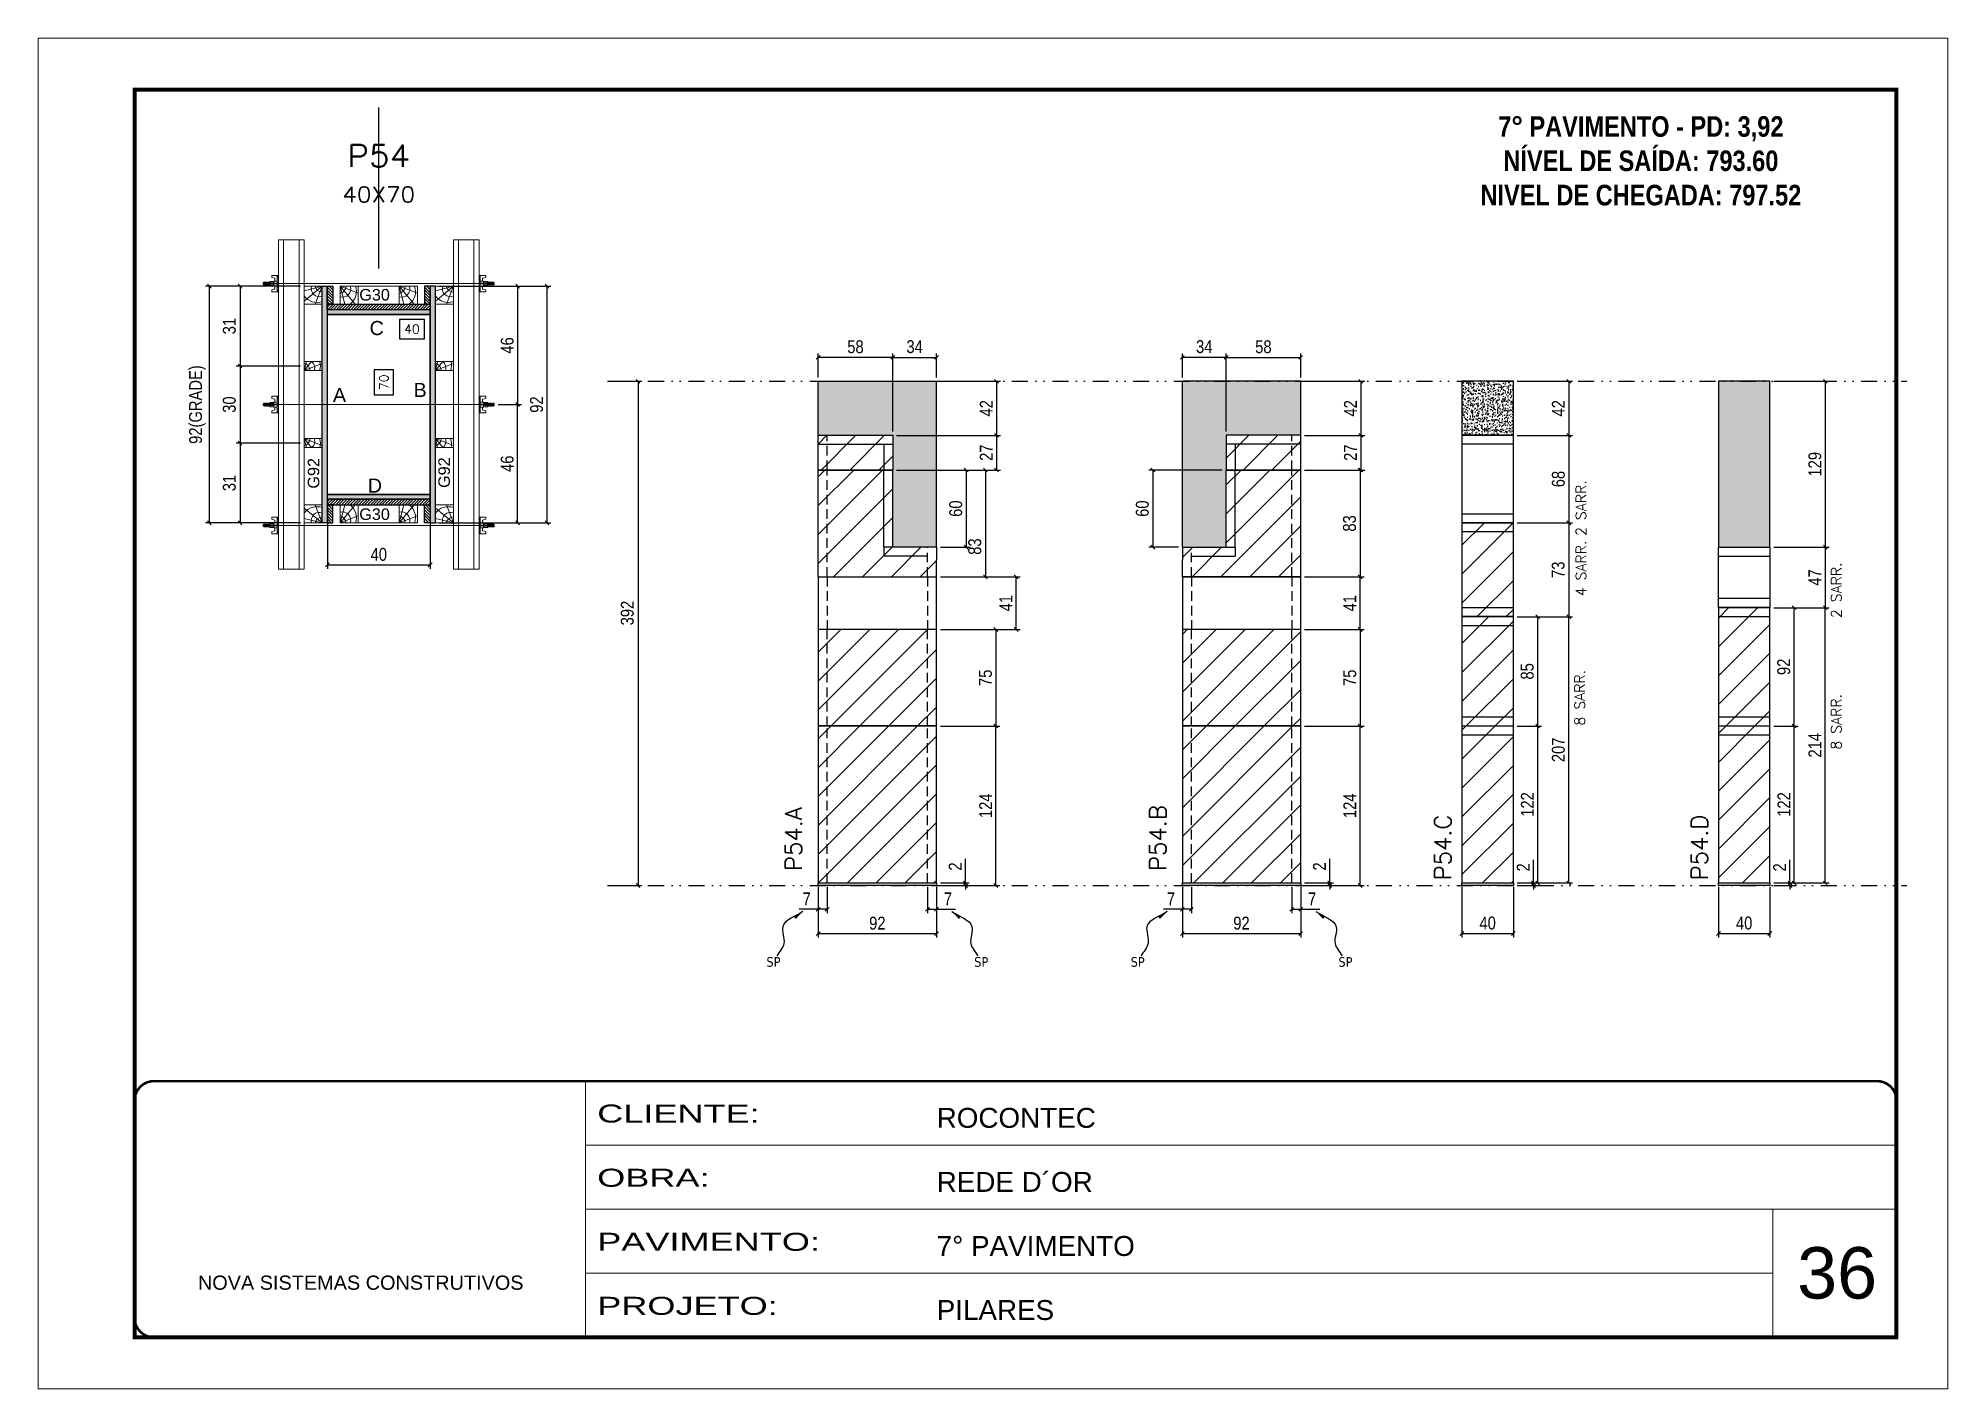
# Model space of a CAD drawing. Extents: x 28748 to 35002, y 14885 to 43501.
# Drawn here: x 33503 to 34988, y 33262 to 34312 of the extents above; entities that cross this region are included whole.
import ezdxf
from ezdxf.enums import TextEntityAlignment as Align

# ---------------------------------------------------------------- set-up
doc = ezdxf.new("R2010")
doc.units = 0
for name, pattern in [('CONTINUO', [0]), ('DASHED', [0.75, 0.5, -0.25]), ('DIVIDE2', [0.625, 0.25, -0.125, 0, -0.125, 0, -0.125]), ('HIDDEN', [0.375, 0.25, -0.125])]:
    doc.linetypes.add(name, pattern=pattern)
for name, color, linetype, lineweight in [('CARIMBO', 255, 'Continuous', 9), ('Folhas', 255, 'Continuous', 9), ('Hachura', 251, 'Continuous', 9), ('Madeira', 126, 'Continuous', 18), ('Perfil Metálico', 224, 'Continuous', 18), ('SARRAFO DE PRESSAO', 251, 'DASHED', 9), ('Texto Seção', 7, 'Continuous', 15)]:
    doc.layers.add(name, color=color, linetype=linetype, lineweight=lineweight)
for name, color, linetype in [('CHAPA', 1, 'Continuous'), ('COTA', 241, 'Continuous'), ('MEIO_PONT', 93, 'Continuous'), ('NOMENCLATURA', 7, 'Continuous'), ('Nível', 160, 'Continuous'), ('Painéis', 200, 'Continuous'), ('SARR_2.2x7', 40, 'Continuous'), ('SARRAFO', 251, 'Continuous'), ('Sarrafo de Pressão', 42, 'HIDDEN'), ('texto', 7, 'Continuous'), ('Texto de Titulo', 7, 'Continuous'), ('Texto Qtd Sarr', 242, 'Continuous'), ('TEXTO_GERAL', 7, 'Continuous')]:
    doc.layers.add(name, color=color, linetype=linetype)
doc.styles.add('ARIAL', font='arial.ttf')
doc.styles.add('COTA TECNICA', font='techl___.ttf', dxfattribs={"height": 10})
doc.styles.add('COTA TECNICA 2X', font='techl___.ttf', dxfattribs={"height": 10})
doc.styles.add('COTA TECNICA-50', font='techl___.ttf', dxfattribs={"height": 10})
doc.styles.add('REGUA-120', font='ROMANS.shx', dxfattribs={"height": 15})
doc.styles.add('ROMANC', font='techb___.ttf', dxfattribs={"height": 2.5})
doc.styles.add('ROMANS', font='romans.shx')
doc.styles.add('SANSSERIF', font='sas_____.pfb')
doc.styles.get("Standard").update_dxf_attribs({"font": 'arial.ttf'})
doc.styles.add('Tecnologia', font='')
doc.styles.get('Tecnologia').set_extended_font_data('Forgotten Futurist')
doc.dimstyles.new('COTA PAINEL-50', dxfattribs={"dimtxt": 10, "dimasz": 3, "dimexe": 3, "dimexo": 3, "dimgap": 3, "dimtad": 1, "dimdec": 1, "dimzin": 12, "dimdsep": 46, "dimtxsty": 'COTA TECNICA-50', "dimblk1": 'OBLIQUE', "dimblk2": 'OBLIQUE', "dimsah": 1, "dimcen": 0.9, "dimclrd": 4, "dimclre": 4, "dimclrt": 240, "dimadec": 1, "dimazin": 3, "dimtfac": 1, "dimtdec": 1, "dimtmove": 0, "dimatfit": 3, "dimfxl": 1, "dimtolj": 1, "dimtzin": 12, "dimarcsym": 0})
doc.dimstyles.new('PAINEL', dxfattribs={"dimtxt": 10, "dimasz": 3, "dimexe": 3, "dimexo": 3, "dimgap": 3, "dimtad": 1, "dimdec": 1, "dimzin": 12, "dimdsep": 46, "dimtxsty": 'COTA TECNICA', "dimblk1": 'OBLIQUE', "dimblk2": 'OBLIQUE', "dimsah": 1, "dimcen": 0.9, "dimclrd": 4, "dimclre": 4, "dimclrt": 240, "dimadec": 1, "dimazin": 3, "dimtfac": 1, "dimtdec": 1, "dimtmove": 0, "dimatfit": 3, "dimfxl": 1, "dimtolj": 1, "dimtzin": 12, "dimarcsym": 0})
doc.dimstyles.new('SECAO PILAR', dxfattribs={"dimtxt": 10, "dimasz": 3, "dimexe": 3, "dimexo": 3, "dimgap": 3, "dimtad": 1, "dimdec": 1, "dimlfac": 0.5, "dimzin": 12, "dimdsep": 46, "dimtxsty": 'COTA TECNICA 2X', "dimblk1": 'OBLIQUE', "dimblk2": 'OBLIQUE', "dimsah": 1, "dimcen": 0.9, "dimclrd": 256, "dimclre": 256, "dimclrt": 256, "dimadec": 1, "dimazin": 3, "dimtfac": 1, "dimtdec": 1, "dimtmove": 0, "dimatfit": 3, "dimfxl": 1, "dimtolj": 1, "dimtzin": 12, "dimarcsym": 0})
doc.dimstyles.new('SECÇÃO 2', dxfattribs={"dimtxt": 7, "dimasz": 6, "dimexe": 0.18, "dimexo": 2, "dimgap": -4, "dimtad": 3, "dimdec": 1, "dimlfac": 0.5, "dimzin": 12, "dimdsep": 46, "dimtxsty": 'ROMANS', "dimblk": 'ARCHTICK', "dimcen": 0.09, "dimse1": 1, "dimse2": 1, "dimsd1": 1, "dimsd2": 1, "dimclrd": 180, "dimclre": 5, "dimclrt": 1, "dimadec": 0, "dimazin": 3, "dimtfac": 1, "dimtdec": 1, "dimtofl": 0, "dimtmove": 0, "dimatfit": 3, "dimldrblk": 'ARCHTICK', "dimfxl": 1, "dimtolj": 1, "dimtzin": 0, "dimarcsym": 0})
doc.dimstyles.get("Standard").update_dxf_attribs({"dimtxt": 0.18, "dimasz": 0.18, "dimexe": 0.18, "dimexo": 0.0625, "dimgap": 0.09, "dimtad": 0, "dimtih": 1, "dimtoh": 1, "dimdec": 4, "dimzin": 0, "dimdsep": 46, "dimtxsty": 'Standard', "dimcen": 0.09, "dimadec": 0, "dimazin": 0, "dimtfac": 1, "dimtdec": 4, "dimtofl": 0, "dimtmove": 0, "dimatfit": 3, "dimfxl": 1, "dimtolj": 1, "dimtzin": 0, "dimarcsym": 0})
pattern_1 = [(45, (-97094.607, 8260.539), (-11.2253202, 11.2253202), [])]
pattern_2 = [(50, (0, 41), (5.46554007, -0.47817257), [0.5715, -6.2865]), (355, (0, 41), (-1.05730264, 5.73170536), [0.4572, -5.0292175]), (100.451445, (0.4555, 40.96), (4.4082374, 5.25353256), [0.48570026, -5.34270734]), (46.1842, (0, 42.524), (8.1323712, -1.2612698), [0.85725, -9.42975]), (96.635558, (0.678, 42.419), (7.122124, 7.4227837), [0.7285507, -8.0140682]), (351.184151, (0, 42.524), (7.122124, 7.4227837), [0.685799, -7.543792]), (21, (0.762, 42.143), (4.54843174, -3.06795595), [0.5715, -6.2865]), (326, (0.762, 42.143), (1.85406085, 5.525639), [0.4572, -5.0292]), (71.451445, (1.141, 41.8873), (6.4024926, 2.45768307), [0.48570026, -5.3426981]), (37.5, (0, 41), (0.0926581, 2.53665117), [0, -4.96824, 0, -5.1054, 0, -5.04825]), (7.5, (0, 41), (2.00458988, 3.00541724), [0, -2.91084, 0, -4.85394, 0, -1.92405]), (327.5, (-1.6993, 41), (4.067717855, -0.17186232), [0, -1.905, 0, -5.9436, 0, -7.8867]), (317.5, (-2.4613, 41), (4.44387544, 0.76279473), [0, -2.4765, 0, -3.94716, 0, -5.6007])]

msp = doc.modelspace()

# ---------------------------------------------------------------- texts
at = {"layer": 'CARIMBO', "style": 'ARIAL'}
msp.add_text('36', height=40, dxfattribs=at).set_placement((34871.2, 33332.29))
at = {"layer": 'NOMENCLATURA', "color": 2, "insert": (34749.67, 34278.2), "char_height": 16, "attachment_point": 2, "style": 'ROMANC'}
msp.add_mtext_dynamic_manual_height_columns('\\P7° PAVIMENTO - PD: 3,92\\PNÍVEL DE SAÍDA: 793.60\\PNIVEL DE CHEGADA: 797.52', width=300.2766, gutter_width=1, heights=[0], dxfattribs=at)
at = {"layer": 'texto', "color": 0, "char_height": 7.5, "attachment_point": 5}
for insert in [(34075.12, 33593.94), (34236.68, 33593.94), (34358.35, 33593.94), (34519.91, 33593.94)]:
    msp.add_mtext('{\\fTahoma|b0|i0|c0|p34;\\C4;SP}', dxfattribs=dict(at, insert=insert))
at = {"layer": 'Texto Seção', "linetype": 'Continuous', "style": 'ROMANS'}
for s, p in [('2 SARR.', (34707.09, 33925.23)), ('4 SARR.', (34707.09, 33878.3)), ('2 SARR.', (34905.63, 33861.32)), ('8 SARR.', (34706.12, 33777.8)), ('8 SARR.', (34905.63, 33759.06))]:
    msp.add_text(s, height=8, rotation=90, dxfattribs=at).set_placement(p)
at = {"layer": 'Texto Seção', "char_height": 13, "width": 285.3299, "attachment_point": 7, "rotation": 90, "style": 'REGUA-120'}
for s, insert in [('P54.A', (34097.28, 33664.68)), ('P54.B', (34380.51, 33664.68)), ('P54.C', (34602.17, 33657.35)), ('P54.D', (34801.67, 33657.35))]:
    msp.add_mtext(s, dxfattribs=dict(at, insert=insert))
at = {"layer": 'TEXTO_GERAL', "style": 'ARIAL'}
for s, p in [('C', (33766.6, 34086.82)), ('A', (33737.65, 34034.77)), ('B', (33800.36, 34038.68)), ('D', (33765.19, 33964.32))]:
    msp.add_text(s, height=11, dxfattribs=at).set_placement(p, align=Align.MIDDLE_CENTER)
at = {"layer": 'TEXTO_GERAL', "color": 0, "linetype": 'Continuous', "style": 'SANSSERIF'}
for p in [(33717.46, 33961.99), (33819.02, 33962.53)]:
    msp.add_text('G92', height=9, rotation=90, dxfattribs=at).set_placement(p, align=Align.MIDDLE_LEFT)
at = {"layer": 'TEXTO_GERAL', "color": 0, "linetype": 'Continuous', "char_height": 9, "width": 285.3299, "style": 'SANSSERIF'}
for insert, attachment_point in [((33753.04, 34117.18), 1), ((33753.04, 33937.46), 7)]:
    msp.add_mtext('G30', dxfattribs=dict(at, insert=insert, attachment_point=attachment_point))

# ---------------------------------------------------------------- blocks, each defined once
blk = doc.blocks.new('9999999999')
at = {"color": 30, "linetype": 'CONTINUO'}
for p, q in [((98564.6, 34230.2), (98564.6, 34429.4)), ((98564.6, 34379.6), (99584, 34379.6)), ((98564.6, 34329.8), (99488, 34329.8)), ((99584, 34329.8), (99488, 34329.8)), ((99488, 34329.8), (99488, 34230.2)), ((98564.6, 34280), (99488, 34280))]:
    blk.add_line(p, q, dxfattribs=at)
at = {"color": 30, "linetype": 'CONTINUO', "const_width": 2}
blk.add_lwpolyline([(99584, 34230.2), (99584, 34414.4, 0.414214), (99569, 34429.4), (98229, 34429.4, 0.414214), (98214, 34414.4), (98214, 34245.2, 0.414214), (98229, 34230.2), (99584, 34230.2)], format="xyb", dxfattribs=at)
at = {"layer": 'Folhas'}
blk.add_lwpolyline([(98139, 34190.2), (99624, 34190.2), (99624, 35240.2), (98139, 35240.2)], close=True, dxfattribs=at)
at = {"layer": 'Folhas', "color": 30, "const_width": 3}
blk.add_lwpolyline([(98214, 34230.2), (99584, 34230.2), (99584, 35200.2), (98214, 35200.2)], close=True, dxfattribs=at)
at = {"color": 7, "linetype": 'Continuous', "ltscale": 5, "style": 'ARIAL'}
for s, height, p in [('ROCONTEC', 15.48, (98837.7, 34393.1)), ('REDE D´OR', 15.48, (98837.7, 34343.3)), ('7° PAVIMENTO', 15.483, (98837.7, 34293.5)), ('NOVA SISTEMAS CONSTRUTIVOS', 11.059, (98263.2, 34267.2)), ('PILARES', 15.48, (98837.7, 34243.7))]:
    blk.add_text(s, height=height, dxfattribs=at).set_placement(p)
at = {"layer": 'Folhas', "color": 7, "style": 'Tecnologia', "width": 1.5}
for s, p in [('CLIENTE:', (98573.7, 34397.2)), ('OBRA:', (98573.7, 34347.3)), ('PAVIMENTO:', (98573.7, 34297.5)), ('PROJETO:', (98573.7, 34247.7))]:
    blk.add_text(s, height=14, dxfattribs=at).set_placement(p)
blk = doc.blocks.new('titulo1')
at = {"layer": 'Defpoints', "color": 252, "linetype": 'HIDDEN', "ltscale": 2}
blk.add_line((0, 0), (0, 125), dxfattribs=at)
at = {"layer": 'Defpoints', "style": 'ROMANS', "oblique": 15}
blk.add_attdef('FOLHA', text='', height=10, dxfattribs=at).set_placement((0, 15.6), align=Align.MIDDLE_CENTER)
at = {"layer": 'Texto Qtd Sarr', "color": 3, "style": 'ROMANS', "oblique": 15}
for tag, height, p in [('TITULO', 17, (0, 71.4)), ('SEÇÃO', 12, (0, 41.5))]:
    blk.add_attdef(tag, text='', height=height, dxfattribs=at).set_placement(p, align=Align.MIDDLE_CENTER)
blk = doc.blocks.new('_Oblique')
at = {"color": 0, "linetype": 'ByBlock', "lineweight": -2}
blk.add_line((-0.5, -0.5), (0.5, 0.5), dxfattribs=at)
blk = doc.blocks.new('*D2013')
at = {"layer": 'COTA', "color": 4, "linetype": 'ByBlock', "lineweight": -2, "transparency": 16777216}
for p, q in [((33949, 34045.4), (33972.8, 34045.4)), ((33969.8, 34045.4), (33969.8, 33653.4)), ((33949, 33653.4), (33972.8, 33653.4))]:
    blk.add_line(p, q, dxfattribs=at)
at = {"layer": 'Defpoints', "color": 0, "linetype": 'ByBlock', "transparency": 16777216}
for p in [(33946, 34045.4), (33946, 33653.4), (33969.8, 33653.4)]:
    blk.add_point(p, dxfattribs=at)
at = {"layer": 'COTA', "color": 4, "linetype": 'ByBlock', "lineweight": -2, "transparency": 16777216, "xscale": 3, "yscale": 3, "zscale": 3}
for p, rotation in [((33969.8, 34045.4), 90), ((33969.8, 33653.4), 270)]:
    blk.add_blockref('_Oblique', p, dxfattribs=dict(at, rotation=rotation))
at = {"layer": 'COTA', "color": 240, "linetype": 'ByBlock', "transparency": 16777216, "insert": (33961.5, 33865.2), "char_height": 10, "attachment_point": 5, "rotation": 90, "style": 'COTA TECNICA'}
blk.add_mtext('\\A1;392', dxfattribs=at)
blk = doc.blocks.new('*D1334')
at = {"layer": 'COTA', "color": 180, "lineweight": -2, "transparency": 16777216}
for p, q in [((33779.7, 34054.4), (33764.7, 34054.4)), ((33764.7, 34054.4), (33764.7, 34035)), ((33779.7, 34035), (33779.7, 34054.4)), ((33764.7, 34035), (33779.7, 34035))]:
    blk.add_line(p, q, dxfattribs=at)
at = {"layer": 'Defpoints', "color": 0, "transparency": 16777216}
for p in [(33728.2, 34097.3), (33728.2, 33957.3), (33783.7, 33957.3)]:
    blk.add_point(p, dxfattribs=at)
at = {"layer": 'COTA', "color": 1, "transparency": 16777216, "insert": (33772.2, 34044.7), "char_height": 7, "attachment_point": 5, "rotation": 90, "style": 'ROMANS'}
blk.add_mtext('\\A1;70', dxfattribs=at)
blk = doc.blocks.new('_ArchTick')
at = {"color": 0, "linetype": 'ByBlock', "const_width": 0.15}
blk.add_lwpolyline([(-0.5, -0.5), (0.5, 0.5)], dxfattribs=at)
blk = doc.blocks.new('*D1335')
at = {"layer": 'COTA', "lineweight": -2, "transparency": 16777216}
for p, q in [((33815.2, 34119.3), (33902, 34119.3)), ((33899, 34119.3), (33899, 33935.3)), ((33815.2, 33935.3), (33902, 33935.3))]:
    blk.add_line(p, q, dxfattribs=at)
at = {"layer": 'Defpoints', "color": 0, "transparency": 16777216}
for p in [(33812.2, 34119.3), (33812.2, 33935.3), (33899, 33935.3)]:
    blk.add_point(p, dxfattribs=at)
at = {"layer": 'COTA', "lineweight": -2, "transparency": 16777216, "xscale": 3, "yscale": 3, "zscale": 3}
for p, rotation in [((33899, 34119.3), 90), ((33899, 33935.3), 270)]:
    blk.add_blockref('_Oblique', p, dxfattribs=dict(at, rotation=rotation))
at = {"layer": 'COTA', "transparency": 16777216, "insert": (33890.9, 34027.3), "char_height": 10, "attachment_point": 5, "rotation": 90, "style": 'COTA TECNICA 2X'}
blk.add_mtext('\\A1;92', dxfattribs=at)
blk = doc.blocks.new('*D1336')
at = {"layer": 'COTA', "lineweight": -2, "transparency": 16777216}
for p, q in [((33849.2, 34119.3), (33879.2, 34119.3)), ((33876.2, 34119.3), (33876.2, 34027.3)), ((33861, 34027.3), (33879.2, 34027.3))]:
    blk.add_line(p, q, dxfattribs=at)
at = {"layer": 'Defpoints', "color": 0, "transparency": 16777216}
for p in [(33846.2, 34119.3), (33858, 34027.3), (33876.2, 34027.3)]:
    blk.add_point(p, dxfattribs=at)
at = {"layer": 'COTA', "lineweight": -2, "transparency": 16777216, "xscale": 3, "yscale": 3, "zscale": 3}
for p, rotation in [((33876.2, 34119.3), 90), ((33876.2, 34027.3), 270)]:
    blk.add_blockref('_Oblique', p, dxfattribs=dict(at, rotation=rotation))
at = {"layer": 'COTA', "transparency": 16777216, "insert": (33868.1, 34073.3), "char_height": 10, "attachment_point": 5, "rotation": 90, "style": 'COTA TECNICA 2X'}
blk.add_mtext('\\A1;46', dxfattribs=at)
blk = doc.blocks.new('*D1337')
at = {"layer": 'COTA', "lineweight": -2, "transparency": 16777216}
for p, q in [((33861, 34027.3), (33879.2, 34027.3)), ((33876.2, 33935.3), (33876.2, 34027.3)), ((33849.2, 33935.3), (33879.2, 33935.3))]:
    blk.add_line(p, q, dxfattribs=at)
at = {"layer": 'Defpoints', "color": 0, "transparency": 16777216}
for p in [(33858, 34027.3), (33876.2, 34027.3), (33846.2, 33935.3)]:
    blk.add_point(p, dxfattribs=at)
at = {"layer": 'COTA', "lineweight": -2, "transparency": 16777216, "xscale": 3, "yscale": 3, "zscale": 3}
for p, rotation in [((33876.2, 34027.3), 90), ((33876.2, 33935.3), 270)]:
    blk.add_blockref('_Oblique', p, dxfattribs=dict(at, rotation=rotation))
at = {"layer": 'COTA', "transparency": 16777216, "insert": (33868.1, 33981.3), "char_height": 10, "attachment_point": 5, "rotation": 90, "style": 'COTA TECNICA 2X'}
blk.add_mtext('\\A1;46', dxfattribs=at)
blk = doc.blocks.new('*D1338')
at = {"layer": 'COTA', "color": 180, "lineweight": -2, "transparency": 16777216}
for p, q in [((33803.7, 34093.5), (33784.4, 34093.5)), ((33784.4, 34093.5), (33784.4, 34078.5)), ((33803.7, 34078.5), (33803.7, 34093.5)), ((33784.4, 34078.5), (33803.7, 34078.5))]:
    blk.add_line(p, q, dxfattribs=at)
at = {"layer": 'Defpoints', "color": 0, "transparency": 16777216}
for p in [(33728.2, 34097.3), (33808.2, 34097.3), (33808.2, 34074.5)]:
    blk.add_point(p, dxfattribs=at)
at = {"layer": 'COTA', "color": 1, "transparency": 16777216, "insert": (33794, 34086), "char_height": 7, "attachment_point": 5, "style": 'ROMANS'}
blk.add_mtext('\\A1;40', dxfattribs=at)
blk = doc.blocks.new('PONTALETE')
at = {"layer": 'Madeira'}
for q in [(2.71, 7), (7, 5.76), (7, 1.74)]:
    blk.add_line((0, 0), q, dxfattribs=at)
blk.add_lwpolyline([(0, 0), (7, 0), (7, 7), (0, 7)], close=True, dxfattribs=at)
for centre, radius, start, end in [((2.04, 0.06), 6.23, 37.28179, 109.09128), ((1.09, 0.9), 3.19, 343.60304, 109.98471), ((-0.21, -0.78), 3.09, 14.63219, 86.0383)]:
    blk.add_arc(centre, radius, start, end, dxfattribs=at)
blk = doc.blocks.new('*D1339')
at = {"layer": 'COTA', "lineweight": -2, "transparency": 16777216}
for p, q in [((33707.2, 34119.3), (33633.4, 34119.3)), ((33636.4, 34119.3), (33636.4, 33935.3)), ((33707.2, 33935.3), (33633.4, 33935.3))]:
    blk.add_line(p, q, dxfattribs=at)
at = {"layer": 'Defpoints', "color": 0, "transparency": 16777216}
for p in [(33710.2, 34119.3), (33636.4, 33935.3), (33710.2, 33935.3)]:
    blk.add_point(p, dxfattribs=at)
at = {"layer": 'COTA', "lineweight": -2, "transparency": 16777216, "xscale": 3, "yscale": 3, "zscale": 3}
for p, rotation in [((33636.4, 34119.3), 90), ((33636.4, 33935.3), 270)]:
    blk.add_blockref('_Oblique', p, dxfattribs=dict(at, rotation=rotation))
at = {"layer": 'COTA', "transparency": 16777216, "insert": (33627.2, 34027.3), "char_height": 10, "attachment_point": 5, "rotation": 90, "style": 'COTA TECNICA 2X'}
blk.add_mtext('\\A1;92(GRADE)', dxfattribs=at)
blk = doc.blocks.new('MEIO PONTALETE')
at = {"layer": 'Madeira'}
for q in [(2.71, 7), (3.5, 2.88), (3.5, 0.87)]:
    blk.add_line((0, 0), q, dxfattribs=at)
blk.add_lwpolyline([(0, 0), (3.5, 0), (3.5, 7), (0, 7)], close=True, dxfattribs=at)
for centre, radius, start, end in [((2.04, 0.06), 6.23, 76.44987, 109.09128), ((1.09, 0.9), 3.19, 40.90626, 109.98471), ((-0.21, -0.78), 3.09, 14.63219, 86.0383)]:
    blk.add_arc(centre, radius, start, end, dxfattribs=at)
blk = doc.blocks.new('*D1340')
at = {"layer": 'COTA', "lineweight": -2, "transparency": 16777216}
for p, q in [((33707.2, 33997.3), (33657.3, 33997.3)), ((33660.3, 33997.3), (33660.3, 33935.3)), ((33707.2, 33935.3), (33657.3, 33935.3))]:
    blk.add_line(p, q, dxfattribs=at)
at = {"layer": 'Defpoints', "color": 0, "transparency": 16777216}
for p in [(33710.2, 33997.3), (33660.3, 33935.3), (33710.2, 33935.3)]:
    blk.add_point(p, dxfattribs=at)
at = {"layer": 'COTA', "lineweight": -2, "transparency": 16777216, "xscale": 3, "yscale": 3, "zscale": 3}
for p, rotation in [((33660.3, 33997.3), 90), ((33660.3, 33935.3), 270)]:
    blk.add_blockref('_Oblique', p, dxfattribs=dict(at, rotation=rotation))
at = {"layer": 'COTA', "transparency": 16777216, "insert": (33652, 33966.3), "char_height": 10, "attachment_point": 5, "rotation": 90, "style": 'COTA TECNICA 2X'}
blk.add_mtext('\\A1;31', dxfattribs=at)
blk = doc.blocks.new('C')
at = {"layer": 'Hachura', "color": 0}
for p, q in [((0, 3.22), (0, -3.22)), ((0.45, 3.22), (0, 3.22)), ((0.46, 3.16), (0, 3.16)), ((0.46, 3.05), (0, 3.05)), ((0.46, 2.88), (0, 2.88)), ((0, 2.75), (0, -1.16)), ((0.46, 2.65), (0, 2.65)), ((0.46, 2.23), (0, 2.23)), ((0.46, 1.51), (0, 1.51)), ((0.39, 0.49), (0.17, 0.49)), ((0.45, -3.23), (0.45, 3.22)), ((0.45, 3.22), (2.58, 3.22)), ((1.74, 0.97), (0.45, 0.97)), ((1.45, 0.1), (0.45, 0.1)), ((1.35, 1.94), (1.35, 0.96)), ((2.58, 2.39), (1.47, 2.09)), ((1.74, -0.97), (1.74, 0.97)), ((1.74, 0.97), (1.74, 0.84)), ((1.74, 0.97), (1.74, 0.84)), ((1.74, 0.84), (3.35, 0.84)), ((3.35, 0.45), (1.74, 0.45)), ((2.58, 3.22), (2.58, 2.39)), ((3.32, 0.84), (3.32, -0.84)), ((3.35, 0.84), (3.35, -0.84)), ((3.68, 0.45), (3.35, 0.45)), ((3.84, -0.52), (3.35, 0.45)), ((3.35, 0.06), (3.67, -0.57)), ((3.68, 0.45), (4.16, -0.52)), ((3.72, 0.5), (4.25, -0.57)), ((4.37, -0.55), (3.83, 0.53)), ((4.15, 0.45), (3.93, 0.45)), ((4.42, -0.52), (3.93, 0.45)), ((4.15, 0.45), (4.26, 0.45)), ((4.26, 0.45), (4.74, -0.52)), ((4.3, 0.5), (4.83, -0.57)), ((4.95, -0.55), (4.41, 0.53)), ((4.51, 0.45), (4.84, 0.45)), ((5, -0.52), (4.51, 0.45)), ((4.84, 0.45), (5.32, -0.52)), ((4.88, 0.5), (5.41, -0.57)), ((5.53, -0.55), (4.99, 0.53)), ((5.58, -0.52), (5.09, 0.45)), ((5.42, 0.45), (5.09, 0.45)), ((5.58, -0.52), (5.09, 0.45)), ((5.42, 0.45), (5.74, -0.19)), ((5.46, 0.5), (5.74, -0.07)), ((5.74, 0.19), (5.57, 0.53)), ((5.74, 0.32), (5.68, 0.45)), ((5.68, 0.45), (5.74, 0.45)), ((5.74, 0.45), (5.9, 0.29)), ((5.74, 0.45), (5.74, -0.52)), ((5.9, -0.36), (5.9, 0.29)), ((0.45, 0), (0, 0)), ((0.46, -1.52), (0, -1.52)), ((0.46, -2.23), (0, -2.23)), ((0.46, -2.65), (0, -2.65)), ((0.46, -2.88), (0, -2.88)), ((0.46, -3.05), (0, -3.05)), ((0.46, -3.16), (0, -3.16)), ((0, -3.22), (2.57, -3.22)), ((0.08, -0.48), (0.29, -0.48)), ((0.29, -0.48), (0.4, -0.48)), ((0.45, 0), (0.45, -0.97)), ((0.45, -0.16), (1.45, -0.16)), ((0.45, -0.65), (0.45, -0.32)), ((0.45, -3.23), (0.45, -0.65)), ((0.45, -0.97), (1.74, -0.97)), ((1.35, -1.94), (1.35, -0.97)), ((2.58, -2.39), (1.47, -2.1)), ((3.35, -0.32), (1.74, -0.32)), ((3.35, -0.84), (1.74, -0.84)), ((2.58, -3.23), (2.58, -2.39)), ((3.35, -0.07), (3.58, -0.52)), ((3.35, -0.52), (3.58, -0.52)), ((3.84, -0.52), (4.16, -0.52)), ((4.42, -0.52), (4.74, -0.52)), ((4.63, -0.52), (4.74, -0.52)), ((5, -0.52), (5.32, -0.52)), ((5.58, -0.52), (5.74, -0.52)), ((5.74, -0.52), (5.9, -0.36)), ((5.74, -0.52), (5.74, -0.52))]:
    blk.add_line(p, q, dxfattribs=at)
for centre, radius, start, end in [((1.52, 1.94), 0.161, 104.74356, 180), ((1.44, -0.03), 0.129, 272.69497, 87.30503), ((3.81, 0.39), 0.143, 25.56881, 154.43119), ((4.39, 0.39), 0.143, 25.56881, 154.43119), ((4.97, 0.39), 0.143, 25.56881, 154.43119), ((5.55, 0.39), 0.143, 25.56881, 154.43119), ((0.17, -0.37), 0.174, 221.74404, 317.85924), ((1.52, -1.94), 0.161, 180, 255.25644), ((3.71, -0.4), 0.174, 222.14076, 318.25596), ((4.29, -0.4), 0.174, 222.14076, 318.25596), ((4.87, -0.4), 0.174, 222.14076, 318.25596), ((5.45, -0.4), 0.174, 222.14076, 318.25596), ((5.61, -0.4), 0.174, 317.85924, 318.25596)]:
    blk.add_arc(centre, radius, start, end, dxfattribs=at)
blk = doc.blocks.new('*D1341')
at = {"layer": 'COTA', "lineweight": -2, "transparency": 16777216}
for p, q in [((33707.2, 34119.3), (33657.3, 34119.3)), ((33660.3, 34119.3), (33660.3, 34057.3)), ((33707.2, 34057.3), (33657.3, 34057.3))]:
    blk.add_line(p, q, dxfattribs=at)
at = {"layer": 'Defpoints', "color": 0, "transparency": 16777216}
for p in [(33710.2, 34119.3), (33660.3, 34057.3), (33710.2, 34057.3)]:
    blk.add_point(p, dxfattribs=at)
at = {"layer": 'COTA', "lineweight": -2, "transparency": 16777216, "xscale": 3, "yscale": 3, "zscale": 3}
for p, rotation in [((33660.3, 34119.3), 90), ((33660.3, 34057.3), 270)]:
    blk.add_blockref('_Oblique', p, dxfattribs=dict(at, rotation=rotation))
at = {"layer": 'COTA', "transparency": 16777216, "insert": (33652, 34088.3), "char_height": 10, "attachment_point": 5, "rotation": 90, "style": 'COTA TECNICA 2X'}
blk.add_mtext('\\A1;31', dxfattribs=at)
blk = doc.blocks.new('*D1342')
at = {"layer": 'COTA', "lineweight": -2, "transparency": 16777216}
for p, q in [((33707.2, 34057.3), (33657.3, 34057.3)), ((33660.3, 34057.3), (33660.3, 33997.3)), ((33707.2, 33997.3), (33657.3, 33997.3))]:
    blk.add_line(p, q, dxfattribs=at)
at = {"layer": 'Defpoints', "color": 0, "transparency": 16777216}
for p in [(33710.2, 34057.3), (33660.3, 33997.3), (33710.2, 33997.3)]:
    blk.add_point(p, dxfattribs=at)
at = {"layer": 'COTA', "lineweight": -2, "transparency": 16777216, "xscale": 3, "yscale": 3, "zscale": 3}
for p, rotation in [((33660.3, 34057.3), 90), ((33660.3, 33997.3), 270)]:
    blk.add_blockref('_Oblique', p, dxfattribs=dict(at, rotation=rotation))
at = {"layer": 'COTA', "transparency": 16777216, "insert": (33652, 34027.3), "char_height": 10, "attachment_point": 5, "rotation": 90, "style": 'COTA TECNICA 2X'}
blk.add_mtext('\\A1;30', dxfattribs=at)
blk = doc.blocks.new('*D2058')
at = {"layer": 'COTA', "lineweight": -2, "transparency": 16777216}
for p, q in [((33728.2, 33950.7), (33728.2, 33899.7)), ((33808.2, 33950.7), (33808.2, 33899.7)), ((33728.2, 33902.7), (33808.2, 33902.7))]:
    blk.add_line(p, q, dxfattribs=at)
at = {"layer": 'Defpoints', "color": 0, "transparency": 16777216}
for p in [(33728.2, 33953.7), (33808.2, 33953.7), (33808.2, 33902.7)]:
    blk.add_point(p, dxfattribs=at)
at = {"layer": 'COTA', "lineweight": -2, "transparency": 16777216, "xscale": 3, "yscale": 3, "zscale": 3, "rotation": 180}
blk.add_blockref('_Oblique', (33728.2, 33902.7), dxfattribs=at)
at = {"layer": 'COTA', "lineweight": -2, "transparency": 16777216, "xscale": 3, "yscale": 3, "zscale": 3}
blk.add_blockref('_Oblique', (33808.2, 33902.7), dxfattribs=at)
at = {"layer": 'COTA', "transparency": 16777216, "insert": (33768.2, 33910.8), "char_height": 10, "attachment_point": 5, "style": 'COTA TECNICA 2X'}
blk.add_mtext('\\A1;40', dxfattribs=at)
blk = doc.blocks.new('*D1343')
at = {"layer": 'COTA', "color": 4, "lineweight": -2, "transparency": 16777216}
for p, q in [((34109.9, 33652.4), (34109.9, 33613)), ((34201.9, 33652.4), (34201.9, 33613)), ((34109.9, 33616), (34201.9, 33616))]:
    blk.add_line(p, q, dxfattribs=at)
at = {"layer": 'Defpoints', "color": 0, "transparency": 16777216}
for p in [(34109.9, 33655.4), (34201.9, 33655.4), (34201.9, 33616)]:
    blk.add_point(p, dxfattribs=at)
at = {"layer": 'COTA', "color": 4, "lineweight": -2, "transparency": 16777216, "xscale": 3, "yscale": 3, "zscale": 3, "rotation": 180}
blk.add_blockref('_Oblique', (34109.9, 33616), dxfattribs=at)
at = {"layer": 'COTA', "color": 4, "lineweight": -2, "transparency": 16777216, "xscale": 3, "yscale": 3, "zscale": 3}
blk.add_blockref('_Oblique', (34201.9, 33616), dxfattribs=at)
at = {"layer": 'COTA', "color": 240, "transparency": 16777216, "insert": (34155.9, 33624.1), "char_height": 10, "attachment_point": 5, "style": 'COTA TECNICA'}
blk.add_mtext('\\A1;92', dxfattribs=at)
blk = doc.blocks.new('*D1344')
at = {"layer": 'COTA', "color": 4, "lineweight": -2, "transparency": 16777216}
for p, q in [((34109.9, 33650.4), (34109.9, 33631.9)), ((34116.9, 33652.4), (34116.9, 33631.9)), ((34109.9, 33634.9), (34095.2, 33634.9)), ((34116.9, 33634.9), (34109.9, 33634.9))]:
    blk.add_line(p, q, dxfattribs=at)
at = {"layer": 'Defpoints', "color": 0, "transparency": 16777216}
for p in [(34109.9, 33653.4), (34116.9, 33655.4), (34109.9, 33634.9)]:
    blk.add_point(p, dxfattribs=at)
at = {"layer": 'COTA', "color": 4, "lineweight": -2, "transparency": 16777216, "xscale": 3, "yscale": 3, "zscale": 3, "rotation": 180}
blk.add_blockref('_Oblique', (34109.9, 33634.9), dxfattribs=at)
at = {"layer": 'COTA', "color": 4, "lineweight": -2, "transparency": 16777216, "xscale": 3, "yscale": 3, "zscale": 3}
blk.add_blockref('_Oblique', (34116.9, 33634.9), dxfattribs=at)
at = {"layer": 'COTA', "color": 240, "transparency": 16777216, "insert": (34101, 33643), "char_height": 10, "attachment_point": 5, "style": 'COTA TECNICA-50'}
blk.add_mtext('\\A1;7', dxfattribs=at)
blk = doc.blocks.new('*D1345')
at = {"layer": 'COTA', "color": 4, "lineweight": -2, "transparency": 16777216}
for p, q in [((34194.9, 33652.4), (34194.9, 33631.9)), ((34201.9, 33650.4), (34201.9, 33631.9)), ((34194.9, 33634.9), (34201.9, 33634.9)), ((34201.9, 33634.9), (34216.6, 33634.9))]:
    blk.add_line(p, q, dxfattribs=at)
at = {"layer": 'Defpoints', "color": 0, "transparency": 16777216}
for p in [(34194.9, 33655.4), (34201.9, 33653.4), (34201.9, 33634.9)]:
    blk.add_point(p, dxfattribs=at)
at = {"layer": 'COTA', "color": 4, "lineweight": -2, "transparency": 16777216, "xscale": 3, "yscale": 3, "zscale": 3, "rotation": 180}
blk.add_blockref('_Oblique', (34194.9, 33634.9), dxfattribs=at)
at = {"layer": 'COTA', "color": 4, "lineweight": -2, "transparency": 16777216, "xscale": 3, "yscale": 3, "zscale": 3}
blk.add_blockref('_Oblique', (34201.9, 33634.9), dxfattribs=at)
at = {"layer": 'COTA', "color": 240, "transparency": 16777216, "insert": (34210.8, 33643), "char_height": 10, "attachment_point": 5, "style": 'COTA TECNICA-50'}
blk.add_mtext('\\A1;7', dxfattribs=at)
blk = doc.blocks.new('*D1346')
at = {"layer": 'COTA', "color": 4, "lineweight": -2, "transparency": 16777216}
for p, q in [((34204.9, 33777.4), (34251.1, 33777.4)), ((34248.1, 33653.4), (34248.1, 33777.4)), ((34204.9, 33653.4), (34251.1, 33653.4))]:
    blk.add_line(p, q, dxfattribs=at)
at = {"layer": 'Defpoints', "color": 0, "transparency": 16777216}
for p in [(34201.9, 33777.4), (34248.1, 33777.4), (34201.9, 33653.4)]:
    blk.add_point(p, dxfattribs=at)
at = {"layer": 'COTA', "color": 4, "lineweight": -2, "transparency": 16777216, "xscale": 3, "yscale": 3, "zscale": 3}
for p, rotation in [((34248.1, 33777.4), 90), ((34248.1, 33653.4), 270)]:
    blk.add_blockref('_Oblique', p, dxfattribs=dict(at, rotation=rotation))
at = {"layer": 'COTA', "color": 240, "transparency": 16777216, "insert": (34240.1, 33715.4), "char_height": 10, "attachment_point": 5, "rotation": 90, "style": 'COTA TECNICA-50'}
blk.add_mtext('\\A1;124', dxfattribs=at)
blk = doc.blocks.new('*D1347')
at = {"layer": 'COTA', "color": 4, "lineweight": -2, "transparency": 16777216}
for p, q in [((34224.4, 33655.4), (34224.4, 33674.2)), ((34204.9, 33655.4), (34227.4, 33655.4)), ((34204.9, 33653.4), (34227.4, 33653.4)), ((34224.4, 33653.4), (34224.4, 33655.4)), ((34224.4, 33653.4), (34224.4, 33650.4))]:
    blk.add_line(p, q, dxfattribs=at)
at = {"layer": 'Defpoints', "color": 0, "transparency": 16777216}
for p in [(34201.9, 33655.4), (34201.9, 33653.4), (34224.4, 33653.4)]:
    blk.add_point(p, dxfattribs=at)
at = {"layer": 'COTA', "color": 4, "lineweight": -2, "transparency": 16777216, "xscale": 3, "yscale": 3, "zscale": 3}
for p, rotation in [((34224.4, 33655.4), 270), ((34224.4, 33653.4), 90)]:
    blk.add_blockref('_Oblique', p, dxfattribs=dict(at, rotation=rotation))
at = {"layer": 'COTA', "color": 240, "transparency": 16777216, "insert": (34216.4, 33668.2), "char_height": 10, "attachment_point": 5, "rotation": 90, "style": 'COTA TECNICA-50'}
blk.add_mtext('\\A1;2', dxfattribs=at)
blk = doc.blocks.new('*D1348')
at = {"layer": 'COTA', "color": 4, "linetype": 'ByBlock', "lineweight": -2, "transparency": 16777216}
for p, q in [((34204.9, 33852.4), (34251.1, 33852.4)), ((34248.1, 33852.4), (34248.1, 33777.4)), ((34204.9, 33777.4), (34251.1, 33777.4))]:
    blk.add_line(p, q, dxfattribs=at)
at = {"layer": 'Defpoints', "color": 0, "linetype": 'ByBlock', "transparency": 16777216}
for p in [(34201.9, 33852.4), (34201.9, 33777.4), (34248.1, 33777.4)]:
    blk.add_point(p, dxfattribs=at)
at = {"layer": 'COTA', "color": 4, "linetype": 'ByBlock', "lineweight": -2, "transparency": 16777216, "xscale": 3, "yscale": 3, "zscale": 3}
for p, rotation in [((34248.1, 33852.4), 90), ((34248.1, 33777.4), 270)]:
    blk.add_blockref('_Oblique', p, dxfattribs=dict(at, rotation=rotation))
at = {"layer": 'COTA', "color": 240, "linetype": 'ByBlock', "transparency": 16777216, "insert": (34240, 33814.9), "char_height": 10, "attachment_point": 5, "rotation": 90, "style": 'COTA TECNICA'}
blk.add_mtext('\\A1;75', dxfattribs=at)
blk = doc.blocks.new('*D1349')
at = {"layer": 'COTA', "color": 4, "lineweight": -2, "transparency": 16777216}
for p, q in [((34393.1, 33652.4), (34393.1, 33613)), ((34485.1, 33652.4), (34485.1, 33613)), ((34393.1, 33616), (34485.1, 33616))]:
    blk.add_line(p, q, dxfattribs=at)
at = {"layer": 'Defpoints', "color": 0, "transparency": 16777216}
for p in [(34393.1, 33655.4), (34485.1, 33655.4), (34485.1, 33616)]:
    blk.add_point(p, dxfattribs=at)
at = {"layer": 'COTA', "color": 4, "lineweight": -2, "transparency": 16777216, "xscale": 3, "yscale": 3, "zscale": 3, "rotation": 180}
blk.add_blockref('_Oblique', (34393.1, 33616), dxfattribs=at)
at = {"layer": 'COTA', "color": 4, "lineweight": -2, "transparency": 16777216, "xscale": 3, "yscale": 3, "zscale": 3}
blk.add_blockref('_Oblique', (34485.1, 33616), dxfattribs=at)
at = {"layer": 'COTA', "color": 240, "transparency": 16777216, "insert": (34439.1, 33624.1), "char_height": 10, "attachment_point": 5, "style": 'COTA TECNICA'}
blk.add_mtext('\\A1;92', dxfattribs=at)
blk = doc.blocks.new('*D1350')
at = {"layer": 'COTA', "color": 4, "lineweight": -2, "transparency": 16777216}
for p, q in [((34393.1, 33650.4), (34393.1, 33631.9)), ((34400.1, 33652.4), (34400.1, 33631.9)), ((34393.1, 33634.9), (34378.4, 33634.9)), ((34400.1, 33634.9), (34393.1, 33634.9))]:
    blk.add_line(p, q, dxfattribs=at)
at = {"layer": 'Defpoints', "color": 0, "transparency": 16777216}
for p in [(34393.1, 33653.4), (34400.1, 33655.4), (34393.1, 33634.9)]:
    blk.add_point(p, dxfattribs=at)
at = {"layer": 'COTA', "color": 4, "lineweight": -2, "transparency": 16777216, "xscale": 3, "yscale": 3, "zscale": 3, "rotation": 180}
blk.add_blockref('_Oblique', (34393.1, 33634.9), dxfattribs=at)
at = {"layer": 'COTA', "color": 4, "lineweight": -2, "transparency": 16777216, "xscale": 3, "yscale": 3, "zscale": 3}
blk.add_blockref('_Oblique', (34400.1, 33634.9), dxfattribs=at)
at = {"layer": 'COTA', "color": 240, "transparency": 16777216, "insert": (34384.3, 33643), "char_height": 10, "attachment_point": 5, "style": 'COTA TECNICA-50'}
blk.add_mtext('\\A1;7', dxfattribs=at)
blk = doc.blocks.new('*D1351')
at = {"layer": 'COTA', "color": 4, "lineweight": -2, "transparency": 16777216}
for p, q in [((34478.1, 33652.4), (34478.1, 33631.9)), ((34485.1, 33650.4), (34485.1, 33631.9)), ((34478.1, 33634.9), (34485.1, 33634.9)), ((34485.1, 33634.9), (34499.9, 33634.9))]:
    blk.add_line(p, q, dxfattribs=at)
at = {"layer": 'Defpoints', "color": 0, "transparency": 16777216}
for p in [(34478.1, 33655.4), (34485.1, 33653.4), (34485.1, 33634.9)]:
    blk.add_point(p, dxfattribs=at)
at = {"layer": 'COTA', "color": 4, "lineweight": -2, "transparency": 16777216, "xscale": 3, "yscale": 3, "zscale": 3, "rotation": 180}
blk.add_blockref('_Oblique', (34478.1, 33634.9), dxfattribs=at)
at = {"layer": 'COTA', "color": 4, "lineweight": -2, "transparency": 16777216, "xscale": 3, "yscale": 3, "zscale": 3}
blk.add_blockref('_Oblique', (34485.1, 33634.9), dxfattribs=at)
at = {"layer": 'COTA', "color": 240, "transparency": 16777216, "insert": (34494, 33643), "char_height": 10, "attachment_point": 5, "style": 'COTA TECNICA-50'}
blk.add_mtext('\\A1;7', dxfattribs=at)
blk = doc.blocks.new('*D1352')
at = {"layer": 'COTA', "color": 4, "lineweight": -2, "transparency": 16777216}
for p, q in [((34488.1, 33777.4), (34534.4, 33777.4)), ((34531.4, 33653.4), (34531.4, 33777.4)), ((34488.1, 33653.4), (34534.4, 33653.4))]:
    blk.add_line(p, q, dxfattribs=at)
at = {"layer": 'Defpoints', "color": 0, "transparency": 16777216}
for p in [(34485.1, 33777.4), (34531.4, 33777.4), (34485.1, 33653.4)]:
    blk.add_point(p, dxfattribs=at)
at = {"layer": 'COTA', "color": 4, "lineweight": -2, "transparency": 16777216, "xscale": 3, "yscale": 3, "zscale": 3}
for p, rotation in [((34531.4, 33777.4), 90), ((34531.4, 33653.4), 270)]:
    blk.add_blockref('_Oblique', p, dxfattribs=dict(at, rotation=rotation))
at = {"layer": 'COTA', "color": 240, "transparency": 16777216, "insert": (34523.3, 33715.4), "char_height": 10, "attachment_point": 5, "rotation": 90, "style": 'COTA TECNICA-50'}
blk.add_mtext('\\A1;124', dxfattribs=at)
blk = doc.blocks.new('*D1353')
at = {"layer": 'COTA', "color": 4, "lineweight": -2, "transparency": 16777216}
for p, q in [((34507.7, 33655.4), (34507.7, 33674.2)), ((34488.1, 33655.4), (34510.7, 33655.4)), ((34488.1, 33653.4), (34510.7, 33653.4)), ((34507.7, 33653.4), (34507.7, 33655.4)), ((34507.7, 33653.4), (34507.7, 33650.4))]:
    blk.add_line(p, q, dxfattribs=at)
at = {"layer": 'Defpoints', "color": 0, "transparency": 16777216}
for p in [(34485.1, 33655.4), (34485.1, 33653.4), (34507.7, 33653.4)]:
    blk.add_point(p, dxfattribs=at)
at = {"layer": 'COTA', "color": 4, "lineweight": -2, "transparency": 16777216, "xscale": 3, "yscale": 3, "zscale": 3}
for p, rotation in [((34507.7, 33655.4), 270), ((34507.7, 33653.4), 90)]:
    blk.add_blockref('_Oblique', p, dxfattribs=dict(at, rotation=rotation))
at = {"layer": 'COTA', "color": 240, "transparency": 16777216, "insert": (34499.7, 33668.2), "char_height": 10, "attachment_point": 5, "rotation": 90, "style": 'COTA TECNICA-50'}
blk.add_mtext('\\A1;2', dxfattribs=at)
blk = doc.blocks.new('*D1354')
at = {"layer": 'COTA', "color": 4, "linetype": 'ByBlock', "lineweight": -2, "transparency": 16777216}
for p, q in [((34488.1, 33852.4), (34534.4, 33852.4)), ((34531.4, 33852.4), (34531.4, 33777.4)), ((34488.1, 33777.4), (34534.4, 33777.4))]:
    blk.add_line(p, q, dxfattribs=at)
at = {"layer": 'Defpoints', "color": 0, "linetype": 'ByBlock', "transparency": 16777216}
for p in [(34485.1, 33852.4), (34485.1, 33777.4), (34531.4, 33777.4)]:
    blk.add_point(p, dxfattribs=at)
at = {"layer": 'COTA', "color": 4, "linetype": 'ByBlock', "lineweight": -2, "transparency": 16777216, "xscale": 3, "yscale": 3, "zscale": 3}
for p, rotation in [((34531.4, 33852.4), 90), ((34531.4, 33777.4), 270)]:
    blk.add_blockref('_Oblique', p, dxfattribs=dict(at, rotation=rotation))
at = {"layer": 'COTA', "color": 240, "linetype": 'ByBlock', "transparency": 16777216, "insert": (34523.3, 33814.9), "char_height": 10, "attachment_point": 5, "rotation": 90, "style": 'COTA TECNICA'}
blk.add_mtext('\\A1;75', dxfattribs=at)
blk = doc.blocks.new('*D1265')
at = {"layer": 'COTA', "color": 4, "lineweight": -2, "transparency": 16777216}
for p, q in [((34610.5, 33652.4), (34610.5, 33613.1)), ((34650.5, 33652.4), (34650.5, 33613.1)), ((34610.5, 33616.1), (34650.5, 33616.1))]:
    blk.add_line(p, q, dxfattribs=at)
at = {"layer": 'Defpoints', "color": 0, "transparency": 16777216}
for p in [(34610.5, 33655.4), (34650.5, 33655.4), (34650.5, 33616.1)]:
    blk.add_point(p, dxfattribs=at)
at = {"layer": 'COTA', "color": 4, "lineweight": -2, "transparency": 16777216, "xscale": 3, "yscale": 3, "zscale": 3, "rotation": 180}
blk.add_blockref('_Oblique', (34610.5, 33616.1), dxfattribs=at)
at = {"layer": 'COTA', "color": 4, "lineweight": -2, "transparency": 16777216, "xscale": 3, "yscale": 3, "zscale": 3}
blk.add_blockref('_Oblique', (34650.5, 33616.1), dxfattribs=at)
at = {"layer": 'COTA', "color": 240, "transparency": 16777216, "insert": (34630.5, 33624.2), "char_height": 10, "attachment_point": 5, "style": 'COTA TECNICA'}
blk.add_mtext('\\A1;40', dxfattribs=at)
blk = doc.blocks.new('*D1266')
at = {"layer": 'COTA', "color": 4, "lineweight": -2, "transparency": 16777216}
for p, q in [((34666.2, 33655.4), (34666.2, 33673.5)), ((34653.5, 33655.4), (34669.2, 33655.4)), ((34653.5, 33653.4), (34669.2, 33653.4)), ((34666.2, 33653.4), (34666.2, 33655.4)), ((34666.2, 33653.4), (34666.2, 33650.4))]:
    blk.add_line(p, q, dxfattribs=at)
at = {"layer": 'Defpoints', "color": 0, "transparency": 16777216}
for p in [(34650.5, 33655.4), (34650.5, 33653.4), (34666.2, 33655.4)]:
    blk.add_point(p, dxfattribs=at)
at = {"layer": 'COTA', "color": 4, "lineweight": -2, "transparency": 16777216, "xscale": 3, "yscale": 3, "zscale": 3}
for p, rotation in [((34666.2, 33655.4), 270), ((34666.2, 33653.4), 90)]:
    blk.add_blockref('_Oblique', p, dxfattribs=dict(at, rotation=rotation))
at = {"layer": 'COTA', "color": 240, "transparency": 16777216, "insert": (34658.2, 33667.5), "char_height": 10, "attachment_point": 5, "rotation": 90, "style": 'COTA TECNICA-50'}
blk.add_mtext('\\A1;2', dxfattribs=at)
blk = doc.blocks.new('*D2019')
at = {"layer": 'COTA', "color": 4, "linetype": 'ByBlock', "lineweight": -2, "transparency": 16777216}
for p, q in [((34653.5, 33862.4), (34696.6, 33862.4)), ((34693.6, 33655.4), (34693.6, 33862.4)), ((34653.5, 33655.4), (34696.6, 33655.4))]:
    blk.add_line(p, q, dxfattribs=at)
at = {"layer": 'Defpoints', "color": 0, "linetype": 'ByBlock', "transparency": 16777216}
for p in [(34650.5, 33862.4), (34693.6, 33862.4), (34650.5, 33655.4)]:
    blk.add_point(p, dxfattribs=at)
at = {"layer": 'COTA', "color": 4, "linetype": 'ByBlock', "lineweight": -2, "transparency": 16777216, "xscale": 3, "yscale": 3, "zscale": 3}
for p, rotation in [((34693.6, 33862.4), 90), ((34693.6, 33655.4), 270)]:
    blk.add_blockref('_Oblique', p, dxfattribs=dict(at, rotation=rotation))
at = {"layer": 'COTA', "color": 240, "linetype": 'ByBlock', "transparency": 16777216, "insert": (34685.5, 33758.9), "char_height": 10, "attachment_point": 5, "rotation": 90, "style": 'COTA TECNICA'}
blk.add_mtext('\\A1;207', dxfattribs=at)
blk = doc.blocks.new('*D2020')
at = {"layer": 'COTA', "color": 4, "linetype": 'ByBlock', "lineweight": -2, "transparency": 16777216}
for p, q in [((34653.5, 33777.4), (34672.4, 33777.4)), ((34669.4, 33655.4), (34669.4, 33777.4)), ((34653.5, 33655.4), (34672.4, 33655.4))]:
    blk.add_line(p, q, dxfattribs=at)
at = {"layer": 'Defpoints', "color": 0, "linetype": 'ByBlock', "transparency": 16777216}
for p in [(34650.5, 33777.4), (34669.4, 33777.4), (34650.5, 33655.4)]:
    blk.add_point(p, dxfattribs=at)
at = {"layer": 'COTA', "color": 4, "linetype": 'ByBlock', "lineweight": -2, "transparency": 16777216, "xscale": 3, "yscale": 3, "zscale": 3}
for p, rotation in [((34669.4, 33777.4), 90), ((34669.4, 33655.4), 270)]:
    blk.add_blockref('_Oblique', p, dxfattribs=dict(at, rotation=rotation))
at = {"layer": 'COTA', "color": 240, "linetype": 'ByBlock', "transparency": 16777216, "insert": (34661.4, 33716.4), "char_height": 10, "attachment_point": 5, "rotation": 90, "style": 'COTA TECNICA'}
blk.add_mtext('\\A1;122', dxfattribs=at)
blk = doc.blocks.new('*D2021')
at = {"layer": 'COTA', "color": 4, "linetype": 'ByBlock', "lineweight": -2, "transparency": 16777216}
for p, q in [((34653.5, 33862.4), (34672.4, 33862.4)), ((34669.4, 33777.4), (34669.4, 33862.4)), ((34653.5, 33777.4), (34672.4, 33777.4))]:
    blk.add_line(p, q, dxfattribs=at)
at = {"layer": 'Defpoints', "color": 0, "linetype": 'ByBlock', "transparency": 16777216}
for p in [(34650.5, 33862.4), (34669.4, 33862.4), (34650.5, 33777.4)]:
    blk.add_point(p, dxfattribs=at)
at = {"layer": 'COTA', "color": 4, "linetype": 'ByBlock', "lineweight": -2, "transparency": 16777216, "xscale": 3, "yscale": 3, "zscale": 3}
for p, rotation in [((34669.4, 33862.4), 90), ((34669.4, 33777.4), 270)]:
    blk.add_blockref('_Oblique', p, dxfattribs=dict(at, rotation=rotation))
at = {"layer": 'COTA', "color": 240, "linetype": 'ByBlock', "transparency": 16777216, "insert": (34661.3, 33819.9), "char_height": 10, "attachment_point": 5, "rotation": 90, "style": 'COTA TECNICA'}
blk.add_mtext('\\A1;85', dxfattribs=at)
blk = doc.blocks.new('*D1267')
at = {"layer": 'COTA', "color": 4, "lineweight": -2, "transparency": 16777216}
for p, q in [((34810, 33652.4), (34810, 33613.1)), ((34850, 33652.4), (34850, 33613.1)), ((34810, 33616.1), (34850, 33616.1))]:
    blk.add_line(p, q, dxfattribs=at)
at = {"layer": 'Defpoints', "color": 0, "transparency": 16777216}
for p in [(34810, 33655.4), (34850, 33655.4), (34850, 33616.1)]:
    blk.add_point(p, dxfattribs=at)
at = {"layer": 'COTA', "color": 4, "lineweight": -2, "transparency": 16777216, "xscale": 3, "yscale": 3, "zscale": 3, "rotation": 180}
blk.add_blockref('_Oblique', (34810, 33616.1), dxfattribs=at)
at = {"layer": 'COTA', "color": 4, "lineweight": -2, "transparency": 16777216, "xscale": 3, "yscale": 3, "zscale": 3}
blk.add_blockref('_Oblique', (34850, 33616.1), dxfattribs=at)
at = {"layer": 'COTA', "color": 240, "transparency": 16777216, "insert": (34830, 33624.2), "char_height": 10, "attachment_point": 5, "style": 'COTA TECNICA'}
blk.add_mtext('\\A1;40', dxfattribs=at)
blk = doc.blocks.new('*D1268')
at = {"layer": 'COTA', "color": 4, "lineweight": -2, "transparency": 16777216}
for p, q in [((34865.6, 33655.4), (34865.6, 33673.5)), ((34853, 33655.4), (34868.6, 33655.4)), ((34853, 33653.4), (34868.6, 33653.4)), ((34865.6, 33653.4), (34865.6, 33655.4)), ((34865.6, 33653.4), (34865.6, 33650.4))]:
    blk.add_line(p, q, dxfattribs=at)
at = {"layer": 'Defpoints', "color": 0, "transparency": 16777216}
for p in [(34850, 33655.4), (34850, 33653.4), (34865.6, 33655.4)]:
    blk.add_point(p, dxfattribs=at)
at = {"layer": 'COTA', "color": 4, "lineweight": -2, "transparency": 16777216, "xscale": 3, "yscale": 3, "zscale": 3}
for p, rotation in [((34865.6, 33655.4), 270), ((34865.6, 33653.4), 90)]:
    blk.add_blockref('_Oblique', p, dxfattribs=dict(at, rotation=rotation))
at = {"layer": 'COTA', "color": 240, "transparency": 16777216, "insert": (34857.6, 33667.5), "char_height": 10, "attachment_point": 5, "rotation": 90, "style": 'COTA TECNICA-50'}
blk.add_mtext('\\A1;2', dxfattribs=at)
blk = doc.blocks.new('*D2022')
at = {"layer": 'COTA', "color": 4, "linetype": 'ByBlock', "lineweight": -2, "transparency": 16777216}
for p, q in [((34853, 34045.4), (34896.1, 34045.4)), ((34893.1, 34045.4), (34893.1, 33916.4)), ((34853, 33916.4), (34896.1, 33916.4))]:
    blk.add_line(p, q, dxfattribs=at)
at = {"layer": 'Defpoints', "color": 0, "linetype": 'ByBlock', "transparency": 16777216}
for p in [(34850, 34045.4), (34850, 33916.4), (34893.1, 33916.4)]:
    blk.add_point(p, dxfattribs=at)
at = {"layer": 'COTA', "color": 4, "linetype": 'ByBlock', "lineweight": -2, "transparency": 16777216, "xscale": 3, "yscale": 3, "zscale": 3}
for p, rotation in [((34893.1, 34045.4), 90), ((34893.1, 33916.4), 270)]:
    blk.add_blockref('_Oblique', p, dxfattribs=dict(at, rotation=rotation))
at = {"layer": 'COTA', "color": 240, "linetype": 'ByBlock', "transparency": 16777216, "insert": (34885, 33980.9), "char_height": 10, "attachment_point": 5, "rotation": 90, "style": 'COTA TECNICA'}
blk.add_mtext('\\A1;129', dxfattribs=at)
blk = doc.blocks.new('*D2023')
at = {"layer": 'COTA', "color": 4, "linetype": 'ByBlock', "lineweight": -2, "transparency": 16777216}
for p, q in [((34853, 33869.4), (34896.1, 33869.4)), ((34893.1, 33655.4), (34893.1, 33869.4)), ((34853, 33655.4), (34896.1, 33655.4))]:
    blk.add_line(p, q, dxfattribs=at)
at = {"layer": 'Defpoints', "color": 0, "linetype": 'ByBlock', "transparency": 16777216}
for p in [(34850, 33869.4), (34893.1, 33869.4), (34850, 33655.4)]:
    blk.add_point(p, dxfattribs=at)
at = {"layer": 'COTA', "color": 4, "linetype": 'ByBlock', "lineweight": -2, "transparency": 16777216, "xscale": 3, "yscale": 3, "zscale": 3}
for p, rotation in [((34893.1, 33869.4), 90), ((34893.1, 33655.4), 270)]:
    blk.add_blockref('_Oblique', p, dxfattribs=dict(at, rotation=rotation))
at = {"layer": 'COTA', "color": 240, "linetype": 'ByBlock', "transparency": 16777216, "insert": (34885, 33762.4), "char_height": 10, "attachment_point": 5, "rotation": 90, "style": 'COTA TECNICA'}
blk.add_mtext('\\A1;214', dxfattribs=at)
blk = doc.blocks.new('*D2024')
at = {"layer": 'COTA', "color": 4, "linetype": 'ByBlock', "lineweight": -2, "transparency": 16777216}
for p, q in [((34853, 33777.4), (34871.9, 33777.4)), ((34868.9, 33655.4), (34868.9, 33777.4)), ((34853, 33655.4), (34871.9, 33655.4))]:
    blk.add_line(p, q, dxfattribs=at)
at = {"layer": 'Defpoints', "color": 0, "linetype": 'ByBlock', "transparency": 16777216}
for p in [(34850, 33777.4), (34868.9, 33777.4), (34850, 33655.4)]:
    blk.add_point(p, dxfattribs=at)
at = {"layer": 'COTA', "color": 4, "linetype": 'ByBlock', "lineweight": -2, "transparency": 16777216, "xscale": 3, "yscale": 3, "zscale": 3}
for p, rotation in [((34868.9, 33777.4), 90), ((34868.9, 33655.4), 270)]:
    blk.add_blockref('_Oblique', p, dxfattribs=dict(at, rotation=rotation))
at = {"layer": 'COTA', "color": 240, "linetype": 'ByBlock', "transparency": 16777216, "insert": (34860.9, 33716.4), "char_height": 10, "attachment_point": 5, "rotation": 90, "style": 'COTA TECNICA'}
blk.add_mtext('\\A1;122', dxfattribs=at)
blk = doc.blocks.new('*D2025')
at = {"layer": 'COTA', "color": 4, "linetype": 'ByBlock', "lineweight": -2, "transparency": 16777216}
for p, q in [((34853, 33869.4), (34871.9, 33869.4)), ((34868.9, 33777.4), (34868.9, 33869.4)), ((34853, 33777.4), (34871.9, 33777.4))]:
    blk.add_line(p, q, dxfattribs=at)
at = {"layer": 'Defpoints', "color": 0, "linetype": 'ByBlock', "transparency": 16777216}
for p in [(34850, 33869.4), (34868.9, 33869.4), (34850, 33777.4)]:
    blk.add_point(p, dxfattribs=at)
at = {"layer": 'COTA', "color": 4, "linetype": 'ByBlock', "lineweight": -2, "transparency": 16777216, "xscale": 3, "yscale": 3, "zscale": 3}
for p, rotation in [((34868.9, 33869.4), 90), ((34868.9, 33777.4), 270)]:
    blk.add_blockref('_Oblique', p, dxfattribs=dict(at, rotation=rotation))
at = {"layer": 'COTA', "color": 240, "linetype": 'ByBlock', "transparency": 16777216, "insert": (34860.8, 33823.4), "char_height": 10, "attachment_point": 5, "rotation": 90, "style": 'COTA TECNICA'}
blk.add_mtext('\\A1;92', dxfattribs=at)
blk = doc.blocks.new('*D1269')
at = {"layer": 'COTA', "color": 4, "linetype": 'ByBlock', "lineweight": -2, "transparency": 16777216}
for p, q in [((34653.5, 33935.4), (34696.6, 33935.4)), ((34693.6, 33935.4), (34693.6, 33862.4)), ((34653.5, 33862.4), (34696.6, 33862.4))]:
    blk.add_line(p, q, dxfattribs=at)
at = {"layer": 'Defpoints', "color": 0, "linetype": 'ByBlock', "transparency": 16777216}
for p in [(34650.5, 33935.4), (34650.5, 33862.4), (34693.6, 33862.4)]:
    blk.add_point(p, dxfattribs=at)
at = {"layer": 'COTA', "color": 4, "linetype": 'ByBlock', "lineweight": -2, "transparency": 16777216, "xscale": 3, "yscale": 3, "zscale": 3}
for p, rotation in [((34693.6, 33935.4), 90), ((34693.6, 33862.4), 270)]:
    blk.add_blockref('_Oblique', p, dxfattribs=dict(at, rotation=rotation))
at = {"layer": 'COTA', "color": 240, "linetype": 'ByBlock', "transparency": 16777216, "insert": (34685.4, 33898.9), "char_height": 10, "attachment_point": 5, "rotation": 90, "style": 'COTA TECNICA'}
blk.add_mtext('\\A1;73', dxfattribs=at)
blk = doc.blocks.new('*D1315')
at = {"layer": 'COTA', "color": 4, "lineweight": -2, "transparency": 16777216}
for p, q in [((34170.9, 33976.4), (34242.9, 33976.4)), ((34239.9, 33976.4), (34239.9, 33893.4)), ((34204.9, 33893.4), (34242.9, 33893.4))]:
    blk.add_line(p, q, dxfattribs=at)
at = {"layer": 'Defpoints', "color": 0, "transparency": 16777216}
for p in [(34167.9, 33976.4), (34201.9, 33893.4), (34239.9, 33893.4)]:
    blk.add_point(p, dxfattribs=at)
at = {"layer": 'COTA', "color": 4, "lineweight": -2, "transparency": 16777216, "xscale": 3, "yscale": 3, "zscale": 3}
for p, rotation in [((34239.9, 33976.4), 90), ((34239.9, 33893.4), 270)]:
    blk.add_blockref('_Oblique', p, dxfattribs=dict(at, rotation=rotation))
at = {"layer": 'COTA', "color": 240, "transparency": 16777216, "insert": (34231.7, 33916.9), "char_height": 10, "attachment_point": 5, "rotation": 90, "style": 'COTA TECNICA-50'}
blk.add_mtext('\\A1;83', dxfattribs=at)
blk = doc.blocks.new('*D2048')
at = {"layer": 'COTA', "color": 4, "lineweight": -2, "transparency": 16777216}
for p, q in [((34170.9, 34003.4), (34251.6, 34003.4)), ((34248.6, 34003.4), (34248.6, 33976.4)), ((34170.9, 33976.4), (34251.6, 33976.4))]:
    blk.add_line(p, q, dxfattribs=at)
at = {"layer": 'Defpoints', "color": 0, "transparency": 16777216}
for p in [(34167.9, 34003.4), (34167.9, 33976.4), (34248.6, 33976.4)]:
    blk.add_point(p, dxfattribs=at)
at = {"layer": 'COTA', "color": 4, "lineweight": -2, "transparency": 16777216, "xscale": 3, "yscale": 3, "zscale": 3}
for p, rotation in [((34248.6, 34003.4), 90), ((34248.6, 33976.4), 270)]:
    blk.add_blockref('_Oblique', p, dxfattribs=dict(at, rotation=rotation))
at = {"layer": 'COTA', "color": 240, "transparency": 16777216, "insert": (34240.6, 33989.9), "char_height": 10, "attachment_point": 5, "rotation": 90, "style": 'COTA TECNICA-50'}
blk.add_mtext('\\A1;27', dxfattribs=at)
blk = doc.blocks.new('*D2049')
at = {"layer": 'COTA', "color": 4, "lineweight": -2, "transparency": 16777216}
for p, q in [((34170.9, 33976.4), (34228, 33976.4)), ((34225, 33976.4), (34225, 33916.4)), ((34204.9, 33916.4), (34228, 33916.4))]:
    blk.add_line(p, q, dxfattribs=at)
at = {"layer": 'Defpoints', "color": 0, "transparency": 16777216}
for p in [(34167.9, 33976.4), (34201.9, 33916.4), (34225, 33916.4)]:
    blk.add_point(p, dxfattribs=at)
at = {"layer": 'COTA', "color": 4, "lineweight": -2, "transparency": 16777216, "xscale": 3, "yscale": 3, "zscale": 3}
for p, rotation in [((34225, 33976.4), 90), ((34225, 33916.4), 270)]:
    blk.add_blockref('_Oblique', p, dxfattribs=dict(at, rotation=rotation))
at = {"layer": 'COTA', "color": 240, "transparency": 16777216, "insert": (34216.9, 33946.4), "char_height": 10, "attachment_point": 5, "rotation": 90, "style": 'COTA TECNICA-50'}
blk.add_mtext('\\A1;60', dxfattribs=at)
blk = doc.blocks.new('*D1316')
at = {"layer": 'COTA', "color": 4, "lineweight": -2, "transparency": 16777216}
for p, q in [((34167.9, 34006.4), (34167.9, 34067)), ((34201.9, 34048.4), (34201.9, 34067)), ((34167.9, 34064), (34201.9, 34064))]:
    blk.add_line(p, q, dxfattribs=at)
at = {"layer": 'Defpoints', "color": 0, "transparency": 16777216}
for p in [(34201.9, 34064), (34201.9, 34045.4), (34167.9, 34003.4)]:
    blk.add_point(p, dxfattribs=at)
at = {"layer": 'COTA', "color": 4, "lineweight": -2, "transparency": 16777216, "xscale": 3, "yscale": 3, "zscale": 3, "rotation": 180}
blk.add_blockref('_Oblique', (34167.9, 34064), dxfattribs=at)
at = {"layer": 'COTA', "color": 4, "lineweight": -2, "transparency": 16777216, "xscale": 3, "yscale": 3, "zscale": 3}
blk.add_blockref('_Oblique', (34201.9, 34064), dxfattribs=at)
at = {"layer": 'COTA', "color": 240, "transparency": 16777216, "insert": (34184.9, 34072.3), "char_height": 10, "attachment_point": 5, "style": 'COTA TECNICA-50'}
blk.add_mtext('\\A1;34', dxfattribs=at)
blk = doc.blocks.new('*D2050')
at = {"layer": 'COTA', "color": 4, "lineweight": -2, "transparency": 16777216}
for p, q in [((34653.5, 34045.4), (34696.6, 34045.4)), ((34693.6, 34045.4), (34693.6, 34003.4)), ((34653.5, 34003.4), (34696.6, 34003.4))]:
    blk.add_line(p, q, dxfattribs=at)
at = {"layer": 'Defpoints', "color": 0, "transparency": 16777216}
for p in [(34650.5, 34045.4), (34650.5, 34003.4), (34693.6, 34003.4)]:
    blk.add_point(p, dxfattribs=at)
at = {"layer": 'COTA', "color": 4, "lineweight": -2, "transparency": 16777216, "xscale": 3, "yscale": 3, "zscale": 3}
for p, rotation in [((34693.6, 34045.4), 90), ((34693.6, 34003.4), 270)]:
    blk.add_blockref('_Oblique', p, dxfattribs=dict(at, rotation=rotation))
at = {"layer": 'COTA', "color": 240, "transparency": 16777216, "insert": (34685.5, 34024.4), "char_height": 10, "attachment_point": 5, "rotation": 90, "style": 'COTA TECNICA-50'}
blk.add_mtext('\\A1;42', dxfattribs=at)
blk = doc.blocks.new('*D1428')
at = {"layer": 'COTA', "color": 4, "lineweight": -2, "transparency": 16777216}
for p, q in [((34853, 33916.4), (34896.1, 33916.4)), ((34893.1, 33916.4), (34893.1, 33869.4)), ((34853, 33869.4), (34896.1, 33869.4))]:
    blk.add_line(p, q, dxfattribs=at)
at = {"layer": 'Defpoints', "color": 0, "transparency": 16777216}
for p in [(34850, 33916.4), (34850, 33869.4), (34893.1, 33869.4)]:
    blk.add_point(p, dxfattribs=at)
at = {"layer": 'COTA', "color": 4, "lineweight": -2, "transparency": 16777216, "xscale": 3, "yscale": 3, "zscale": 3}
for p, rotation in [((34893.1, 33916.4), 90), ((34893.1, 33869.4), 270)]:
    blk.add_blockref('_Oblique', p, dxfattribs=dict(at, rotation=rotation))
at = {"layer": 'COTA', "color": 240, "transparency": 16777216, "insert": (34885, 33892.9), "char_height": 10, "attachment_point": 5, "rotation": 90, "style": 'COTA TECNICA-50'}
blk.add_mtext('\\A1;47', dxfattribs=at)
blk = doc.blocks.new('*D2152')
at = {"layer": 'COTA', "color": 4, "lineweight": -2, "transparency": 16777216}
for p, q in [((34653.5, 34003.4), (34696.6, 34003.4)), ((34693.6, 34003.4), (34693.6, 33935.4)), ((34653.5, 33935.4), (34696.6, 33935.4))]:
    blk.add_line(p, q, dxfattribs=at)
at = {"layer": 'Defpoints', "color": 0, "transparency": 16777216}
for p in [(34650.5, 34003.4), (34650.5, 33935.4), (34693.6, 33935.4)]:
    blk.add_point(p, dxfattribs=at)
at = {"layer": 'COTA', "color": 4, "lineweight": -2, "transparency": 16777216, "xscale": 3, "yscale": 3, "zscale": 3}
for p, rotation in [((34693.6, 34003.4), 90), ((34693.6, 33935.4), 270)]:
    blk.add_blockref('_Oblique', p, dxfattribs=dict(at, rotation=rotation))
at = {"layer": 'COTA', "color": 240, "transparency": 16777216, "insert": (34685.5, 33969.4), "char_height": 10, "attachment_point": 5, "rotation": 90, "style": 'COTA TECNICA'}
blk.add_mtext('\\A1;68', dxfattribs=at)
blk = doc.blocks.new('*D2153')
at = {"layer": 'COTA', "color": 4, "lineweight": -2, "transparency": 16777216}
for p, q in [((34204.9, 34045.4), (34251.6, 34045.4)), ((34248.6, 34045.4), (34248.6, 34003.4)), ((34170.9, 34003.4), (34251.6, 34003.4))]:
    blk.add_line(p, q, dxfattribs=at)
at = {"layer": 'Defpoints', "color": 0, "transparency": 16777216}
for p in [(34201.9, 34045.4), (34167.9, 34003.4), (34248.6, 34003.4)]:
    blk.add_point(p, dxfattribs=at)
at = {"layer": 'COTA', "color": 4, "lineweight": -2, "transparency": 16777216, "xscale": 3, "yscale": 3, "zscale": 3}
for p, rotation in [((34248.6, 34045.4), 90), ((34248.6, 34003.4), 270)]:
    blk.add_blockref('_Oblique', p, dxfattribs=dict(at, rotation=rotation))
at = {"layer": 'COTA', "color": 240, "transparency": 16777216, "insert": (34240.6, 34024.4), "char_height": 10, "attachment_point": 5, "rotation": 90, "style": 'COTA TECNICA'}
blk.add_mtext('\\A1;42', dxfattribs=at)
blk = doc.blocks.new('*D2154')
at = {"layer": 'COTA', "color": 4, "lineweight": -2, "transparency": 16777216}
for p, q in [((34109.9, 34048.4), (34109.9, 34067)), ((34167.9, 34006.4), (34167.9, 34067)), ((34167.9, 34064), (34109.9, 34064))]:
    blk.add_line(p, q, dxfattribs=at)
at = {"layer": 'Defpoints', "color": 0, "transparency": 16777216}
for p in [(34109.9, 34064), (34109.9, 34045.4), (34167.9, 34003.4)]:
    blk.add_point(p, dxfattribs=at)
at = {"layer": 'COTA', "color": 4, "lineweight": -2, "transparency": 16777216, "xscale": 3, "yscale": 3, "zscale": 3, "rotation": 180}
blk.add_blockref('_Oblique', (34109.9, 34064), dxfattribs=at)
at = {"layer": 'COTA', "color": 4, "lineweight": -2, "transparency": 16777216, "xscale": 3, "yscale": 3, "zscale": 3}
blk.add_blockref('_Oblique', (34167.9, 34064), dxfattribs=at)
at = {"layer": 'COTA', "color": 240, "transparency": 16777216, "insert": (34138.9, 34072.2), "char_height": 10, "attachment_point": 5, "style": 'COTA TECNICA'}
blk.add_mtext('\\A1;58', dxfattribs=at)
blk = doc.blocks.new('*D2155')
at = {"layer": 'COTA', "color": 4, "lineweight": -2, "transparency": 16777216}
for p, q in [((34488.1, 33976.4), (34534.4, 33976.4)), ((34531.4, 33976.4), (34531.4, 33893.4)), ((34488.1, 33893.4), (34534.4, 33893.4))]:
    blk.add_line(p, q, dxfattribs=at)
at = {"layer": 'Defpoints', "color": 0, "transparency": 16777216}
for p in [(34485.1, 33976.4), (34485.1, 33893.4), (34531.4, 33893.4)]:
    blk.add_point(p, dxfattribs=at)
at = {"layer": 'COTA', "color": 4, "lineweight": -2, "transparency": 16777216, "xscale": 3, "yscale": 3, "zscale": 3}
for p, rotation in [((34531.4, 33976.4), 90), ((34531.4, 33893.4), 270)]:
    blk.add_blockref('_Oblique', p, dxfattribs=dict(at, rotation=rotation))
at = {"layer": 'COTA', "color": 240, "transparency": 16777216, "insert": (34523.1, 33934.9), "char_height": 10, "attachment_point": 5, "rotation": 90, "style": 'COTA TECNICA-50'}
blk.add_mtext('\\A1;83', dxfattribs=at)
blk = doc.blocks.new('*D2157')
at = {"layer": 'COTA', "color": 4, "lineweight": -2, "transparency": 16777216}
for p, q in [((34488.1, 34003.4), (34534.9, 34003.4)), ((34531.9, 34003.4), (34531.9, 33976.4)), ((34488.1, 33976.4), (34534.9, 33976.4))]:
    blk.add_line(p, q, dxfattribs=at)
at = {"layer": 'Defpoints', "color": 0, "transparency": 16777216}
for p in [(34485.1, 34003.4), (34485.1, 33976.4), (34531.9, 33976.4)]:
    blk.add_point(p, dxfattribs=at)
at = {"layer": 'COTA', "color": 4, "lineweight": -2, "transparency": 16777216, "xscale": 3, "yscale": 3, "zscale": 3}
for p, rotation in [((34531.9, 34003.4), 90), ((34531.9, 33976.4), 270)]:
    blk.add_blockref('_Oblique', p, dxfattribs=dict(at, rotation=rotation))
at = {"layer": 'COTA', "color": 240, "transparency": 16777216, "insert": (34523.8, 33989.9), "char_height": 10, "attachment_point": 5, "rotation": 90, "style": 'COTA TECNICA-50'}
blk.add_mtext('\\A1;27', dxfattribs=at)
blk = doc.blocks.new('*D2158')
at = {"layer": 'COTA', "color": 4, "lineweight": -2, "transparency": 16777216}
for p, q in [((34424.1, 33976.4), (34367.1, 33976.4)), ((34370.1, 33976.4), (34370.1, 33916.4)), ((34390.1, 33916.4), (34367.1, 33916.4))]:
    blk.add_line(p, q, dxfattribs=at)
at = {"layer": 'Defpoints', "color": 0, "transparency": 16777216}
for p in [(34427.1, 33976.4), (34370.1, 33916.4), (34393.1, 33916.4)]:
    blk.add_point(p, dxfattribs=at)
at = {"layer": 'COTA', "color": 4, "lineweight": -2, "transparency": 16777216, "xscale": 3, "yscale": 3, "zscale": 3}
for p, rotation in [((34370.1, 33976.4), 90), ((34370.1, 33916.4), 270)]:
    blk.add_blockref('_Oblique', p, dxfattribs=dict(at, rotation=rotation))
at = {"layer": 'COTA', "color": 240, "transparency": 16777216, "insert": (34362, 33946.4), "char_height": 10, "attachment_point": 5, "rotation": 90, "style": 'COTA TECNICA-50'}
blk.add_mtext('\\A1;60', dxfattribs=at)
blk = doc.blocks.new('*D2156')
at = {"layer": 'COTA', "color": 4, "lineweight": -2, "transparency": 16777216}
for p, q in [((34393.1, 34048.4), (34393.1, 34067)), ((34427.1, 34006.4), (34427.1, 34067)), ((34427.1, 34064), (34393.1, 34064))]:
    blk.add_line(p, q, dxfattribs=at)
at = {"layer": 'Defpoints', "color": 0, "transparency": 16777216}
for p in [(34393.1, 34064), (34393.1, 34045.4), (34427.1, 34003.4)]:
    blk.add_point(p, dxfattribs=at)
at = {"layer": 'COTA', "color": 4, "lineweight": -2, "transparency": 16777216, "xscale": 3, "yscale": 3, "zscale": 3, "rotation": 180}
blk.add_blockref('_Oblique', (34393.1, 34064), dxfattribs=at)
at = {"layer": 'COTA', "color": 4, "lineweight": -2, "transparency": 16777216, "xscale": 3, "yscale": 3, "zscale": 3}
blk.add_blockref('_Oblique', (34427.1, 34064), dxfattribs=at)
at = {"layer": 'COTA', "color": 240, "transparency": 16777216, "insert": (34410.1, 34072.3), "char_height": 10, "attachment_point": 5, "style": 'COTA TECNICA-50'}
blk.add_mtext('\\A1;34', dxfattribs=at)
blk = doc.blocks.new('*D2159')
at = {"layer": 'COTA', "color": 4, "lineweight": -2, "transparency": 16777216}
for p, q in [((34488.1, 34045.4), (34534.9, 34045.4)), ((34531.9, 34045.4), (34531.9, 34003.4)), ((34488.1, 34003.4), (34534.9, 34003.4))]:
    blk.add_line(p, q, dxfattribs=at)
at = {"layer": 'Defpoints', "color": 0, "transparency": 16777216}
for p in [(34485.1, 34045.4), (34485.1, 34003.4), (34531.9, 34003.4)]:
    blk.add_point(p, dxfattribs=at)
at = {"layer": 'COTA', "color": 4, "lineweight": -2, "transparency": 16777216, "xscale": 3, "yscale": 3, "zscale": 3}
for p, rotation in [((34531.9, 34045.4), 90), ((34531.9, 34003.4), 270)]:
    blk.add_blockref('_Oblique', p, dxfattribs=dict(at, rotation=rotation))
at = {"layer": 'COTA', "color": 240, "transparency": 16777216, "insert": (34523.8, 34024.4), "char_height": 10, "attachment_point": 5, "rotation": 90, "style": 'COTA TECNICA'}
blk.add_mtext('\\A1;42', dxfattribs=at)
blk = doc.blocks.new('*D2160')
at = {"layer": 'COTA', "color": 4, "lineweight": -2, "transparency": 16777216}
for p, q in [((34427.1, 34006.4), (34427.1, 34067)), ((34485.1, 34048.4), (34485.1, 34067)), ((34427.1, 34064), (34485.1, 34064))]:
    blk.add_line(p, q, dxfattribs=at)
at = {"layer": 'Defpoints', "color": 0, "transparency": 16777216}
for p in [(34485.1, 34064), (34485.1, 34045.4), (34427.1, 34003.4)]:
    blk.add_point(p, dxfattribs=at)
at = {"layer": 'COTA', "color": 4, "lineweight": -2, "transparency": 16777216, "xscale": 3, "yscale": 3, "zscale": 3, "rotation": 180}
blk.add_blockref('_Oblique', (34427.1, 34064), dxfattribs=at)
at = {"layer": 'COTA', "color": 4, "lineweight": -2, "transparency": 16777216, "xscale": 3, "yscale": 3, "zscale": 3}
blk.add_blockref('_Oblique', (34485.1, 34064), dxfattribs=at)
at = {"layer": 'COTA', "color": 240, "transparency": 16777216, "insert": (34456.1, 34072.2), "char_height": 10, "attachment_point": 5, "style": 'COTA TECNICA'}
blk.add_mtext('\\A1;58', dxfattribs=at)
blk = doc.blocks.new('*D2518')
at = {"layer": 'COTA', "color": 4, "lineweight": -2, "transparency": 16777216}
for p, q in [((34204.9, 33893.4), (34266.9, 33893.4)), ((34263.9, 33852.4), (34263.9, 33893.4)), ((34204.9, 33852.4), (34266.9, 33852.4))]:
    blk.add_line(p, q, dxfattribs=at)
at = {"layer": 'Defpoints', "color": 0, "transparency": 16777216}
for p in [(34201.9, 33893.4), (34263.9, 33893.4), (34201.9, 33852.4)]:
    blk.add_point(p, dxfattribs=at)
at = {"layer": 'COTA', "color": 4, "lineweight": -2, "transparency": 16777216, "xscale": 3, "yscale": 3, "zscale": 3}
for p, rotation in [((34263.9, 33893.4), 90), ((34263.9, 33852.4), 270)]:
    blk.add_blockref('_Oblique', p, dxfattribs=dict(at, rotation=rotation))
at = {"layer": 'COTA', "color": 240, "transparency": 16777216, "insert": (34255.8, 33872.9), "char_height": 10, "attachment_point": 5, "rotation": 90, "style": 'COTA TECNICA'}
blk.add_mtext('\\A1;41', dxfattribs=at)
blk = doc.blocks.new('*D2519')
at = {"layer": 'COTA', "color": 4, "lineweight": -2, "transparency": 16777216}
for p, q in [((34488.1, 33893.4), (34534.4, 33893.4)), ((34531.4, 33852.4), (34531.4, 33893.4)), ((34488.1, 33852.4), (34534.4, 33852.4))]:
    blk.add_line(p, q, dxfattribs=at)
at = {"layer": 'Defpoints', "color": 0, "transparency": 16777216}
for p in [(34485.1, 33893.4), (34531.4, 33893.4), (34485.1, 33852.4)]:
    blk.add_point(p, dxfattribs=at)
at = {"layer": 'COTA', "color": 4, "lineweight": -2, "transparency": 16777216, "xscale": 3, "yscale": 3, "zscale": 3}
for p, rotation in [((34531.4, 33893.4), 90), ((34531.4, 33852.4), 270)]:
    blk.add_blockref('_Oblique', p, dxfattribs=dict(at, rotation=rotation))
at = {"layer": 'COTA', "color": 240, "transparency": 16777216, "insert": (34523.3, 33872.9), "char_height": 10, "attachment_point": 5, "rotation": 90, "style": 'COTA TECNICA'}
blk.add_mtext('\\A1;41', dxfattribs=at)

# ---------------------------------------------------------------- dimensions: what is measured, and where the dimension line sits
at = {"layer": 'COTA'}
dim = msp.add_linear_dim(base=(33636.41, 33935.32), p1=(33710.19, 34119.32), p2=(33710.19, 33935.32), angle=270, text='<>(GRADE)', dimstyle='SECAO PILAR', dxfattribs=at)
dim.commit()
dim.dimension.update_dxf_attribs({"geometry": '*D1339', "text_midpoint": (33627.19, 34027.32)})
for base, p1, p2, angle, dimstyle, picture, middle in [((33660.25, 34057.32), (33710.19, 34119.32), (33710.19, 34057.32), 270, 'SECAO PILAR', '*D1341', (33652.03, 34088.32)), ((33898.96, 33935.32), (33812.19, 34119.32), (33812.19, 33935.32), 270, 'SECAO PILAR', '*D1335', (33890.88, 34027.32)), ((33876.19, 34027.32), (33846.19, 34119.32), (33857.99, 34027.32), 270, 'SECAO PILAR', '*D1336', (33868.09, 34073.32)), ((34393.13, 34064.05), (34427.13, 34003.43), (34393.13, 34045.43), 180, 'COTA PAINEL-50', '*D2156', (34410.13, 34072.27)), ((34485.13, 34064.05), (34427.13, 34003.43), (34485.13, 34045.43), 180, 'PAINEL', '*D2160', (34456.13, 34072.18)), ((33660.25, 33997.32), (33710.19, 34057.32), (33710.19, 33997.32), 270, 'SECAO PILAR', '*D1342', (33652.03, 34027.32)), ((34248.64, 34003.43), (34201.9, 34045.43), (34167.9, 34003.43), 90, 'PAINEL', '*D2153', (34240.57, 34024.43)), ((34531.87, 34003.43), (34485.13, 34045.43), (34485.13, 34003.43), 90, 'PAINEL', '*D2159', (34523.8, 34024.43)), ((34693.59, 34003.43), (34650.5, 34045.43), (34650.5, 34003.43), 90, 'COTA PAINEL-50', '*D2050', (34685.51, 34024.43)), ((33876.19, 34027.32), (33846.19, 33935.32), (33857.99, 34027.32), 90, 'SECAO PILAR', '*D1337', (33868.09, 33981.32)), ((33660.25, 33935.32), (33710.19, 33997.32), (33710.19, 33935.32), 270, 'SECAO PILAR', '*D1340', (33652.03, 33966.32)), ((34248.64, 33976.43), (34167.9, 34003.43), (34167.9, 33976.43), 90, 'COTA PAINEL-50', '*D2048', (34240.57, 33989.93)), ((34531.87, 33976.43), (34485.13, 34003.43), (34485.13, 33976.43), 90, 'COTA PAINEL-50', '*D2157', (34523.8, 33989.93)), ((34693.59, 33935.43), (34650.5, 34003.43), (34650.5, 33935.43), 90, 'PAINEL', '*D2152', (34685.46, 33969.43)), ((34224.97, 33916.43), (34167.9, 33976.43), (34201.9, 33916.43), 90, 'COTA PAINEL-50', '*D2049', (34216.86, 33946.43)), ((34370.06, 33916.43), (34427.13, 33976.43), (34393.13, 33916.43), 90, 'COTA PAINEL-50', '*D2158', (34361.96, 33946.43)), ((34531.37, 33893.43), (34485.13, 33976.43), (34485.13, 33893.43), 90, 'COTA PAINEL-50', '*D2155', (34523.13, 33934.93)), ((34893.09, 33869.43), (34850, 33916.43), (34850, 33869.43), 90, 'COTA PAINEL-50', '*D1428', (34885.01, 33892.93)), ((34263.86, 33893.43), (34201.9, 33852.43), (34201.9, 33893.43), 90, 'PAINEL', '*D2518', (34255.79, 33872.93)), ((34531.37, 33893.43), (34485.13, 33852.43), (34485.13, 33893.43), 90, 'PAINEL', '*D2519', (34523.3, 33872.93)), ((34248.14, 33777.43), (34201.9, 33653.43), (34201.9, 33777.43), 90, 'COTA PAINEL-50', '*D1346', (34240.07, 33715.43)), ((34531.37, 33777.43), (34485.13, 33653.43), (34485.13, 33777.43), 90, 'COTA PAINEL-50', '*D1352', (34523.3, 33715.43)), ((34109.9, 33634.92), (34116.9, 33655.43), (34109.9, 33653.43), 180, 'COTA PAINEL-50', '*D1344', (34101.04, 33642.99)), ((34393.13, 33634.92), (34400.13, 33655.43), (34393.13, 33653.43), 180, 'COTA PAINEL-50', '*D1350', (34384.27, 33642.99))]:
    dim = msp.add_linear_dim(base=base, p1=p1, p2=p2, angle=angle, dimstyle=dimstyle, dxfattribs=at)
    dim.commit()
    dim.dimension.update_dxf_attribs({"geometry": picture, "text_midpoint": middle})
for base, p1, p2, angle, dimstyle, picture, middle in [((33783.7, 33957.32), (33728.19, 34097.32), (33728.19, 33957.32), 270, 'SECÇÃO 2', '*D1334', (33783.7, 34044.69)), ((34239.9, 33893.43), (34167.9, 33976.43), (34201.9, 33893.43), 90, 'COTA PAINEL-50', '*D1315', (34239.9, 33916.93)), ((34224.43, 33653.43), (34201.9, 33655.43), (34201.9, 33653.43), 90, 'COTA PAINEL-50', '*D1347', (34224.43, 33668.17)), ((34507.66, 33653.43), (34485.13, 33655.43), (34485.13, 33653.43), 90, 'COTA PAINEL-50', '*D1353', (34507.66, 33668.17)), ((34666.24, 33655.43), (34650.5, 33653.43), (34650.5, 33655.43), 90, 'COTA PAINEL-50', '*D1266', (34666.24, 33667.48)), ((34865.64, 33655.43), (34850, 33653.43), (34850, 33655.43), 90, 'COTA PAINEL-50', '*D1268', (34865.64, 33667.48))]:
    dim = msp.add_linear_dim(base=base, p1=p1, p2=p2, angle=angle, dimstyle=dimstyle, dxfattribs=at)
    dim.commit()
    dim.dimension.update_dxf_attribs({"geometry": picture, "text_midpoint": middle, "dimtype": 160})
dim = msp.add_linear_dim(base=(33808.19, 34074.53), p1=(33728.19, 34097.32), p2=(33808.19, 34097.32), dimstyle='SECÇÃO 2', dxfattribs=at)
dim.commit()
dim.dimension.update_dxf_attribs({"geometry": '*D1338', "text_midpoint": (33794.02, 34074.53), "dimtype": 160})
for base, p1, p2, dimstyle, picture, middle in [((34109.9, 34064.05), (34167.9, 34003.43), (34109.9, 34045.43), 'PAINEL', '*D2154', (34138.9, 34072.18)), ((34201.9, 34064.05), (34167.9, 34003.43), (34201.9, 34045.43), 'COTA PAINEL-50', '*D1316', (34184.9, 34072.27)), ((33808.19, 33902.68), (33728.19, 33953.72), (33808.19, 33953.72), 'SECAO PILAR', '*D2058', (33768.19, 33910.79)), ((34201.9, 33634.92), (34194.9, 33655.43), (34201.9, 33653.43), 'COTA PAINEL-50', '*D1345', (34210.77, 33642.99)), ((34485.13, 33634.92), (34478.13, 33655.43), (34485.13, 33653.43), 'COTA PAINEL-50', '*D1351', (34494, 33642.99))]:
    dim = msp.add_linear_dim(base=base, p1=p1, p2=p2, dimstyle=dimstyle, dxfattribs=at)
    dim.commit()
    dim.dimension.update_dxf_attribs({"geometry": picture, "text_midpoint": middle})
at = {"layer": 'COTA', "linetype": 'ByBlock'}
dim = msp.add_linear_dim(base=(33969.77, 33653.43), p1=(33946.05, 34045.43), p2=(33946.05, 33653.43), angle=90, dimstyle='PAINEL', dxfattribs=at)
dim.commit()
dim.dimension.update_dxf_attribs({"geometry": '*D2013', "text_midpoint": (33969.77, 33865.21), "dimtype": 160})
for base, p1, p2, picture, middle in [((34893.09, 33916.43), (34850, 34045.43), (34850, 33916.43), '*D2022', (34885, 33980.93)), ((34693.59, 33862.43), (34650.5, 33935.43), (34650.5, 33862.43), '*D1269', (34685.37, 33898.93)), ((34693.59, 33862.43), (34650.5, 33655.43), (34650.5, 33862.43), '*D2019', (34685.48, 33758.93)), ((34893.09, 33869.43), (34850, 33655.43), (34850, 33869.43), '*D2023', (34885.01, 33762.43)), ((34248.14, 33777.43), (34201.9, 33852.43), (34201.9, 33777.43), '*D1348', (34240.03, 33814.93)), ((34531.37, 33777.43), (34485.13, 33852.43), (34485.13, 33777.43), '*D1354', (34523.26, 33814.93)), ((34669.41, 33777.43), (34650.5, 33655.43), (34650.5, 33777.43), '*D2020', (34661.35, 33716.43)), ((34868.91, 33777.43), (34850, 33655.43), (34850, 33777.43), '*D2024', (34860.85, 33716.43))]:
    dim = msp.add_linear_dim(base=base, p1=p1, p2=p2, angle=90, dimstyle='PAINEL', dxfattribs=at)
    dim.commit()
    dim.dimension.update_dxf_attribs({"geometry": picture, "text_midpoint": middle})
for base, p1, p2, picture, middle in [((34669.41, 33862.43), (34650.5, 33777.43), (34650.5, 33862.43), '*D2021', (34669.41, 33819.93)), ((34868.91, 33869.43), (34850, 33777.43), (34850, 33869.43), '*D2025', (34868.91, 33823.43))]:
    dim = msp.add_linear_dim(base=base, p1=p1, p2=p2, angle=90, dimstyle='PAINEL', override={"dimtmove": 1}, dxfattribs=at)
    dim.commit()
    dim.dimension.update_dxf_attribs({"geometry": picture, "text_midpoint": middle, "dimtype": 160})
at = {"layer": 'COTA'}
for base, p1, p2, picture, middle in [((34201.9, 33615.97), (34109.9, 33655.43), (34201.9, 33655.43), '*D1343', (34155.9, 33624.06)), ((34485.13, 33615.97), (34393.13, 33655.43), (34485.13, 33655.43), '*D1349', (34439.13, 33624.06)), ((34650.5, 33616.08), (34610.5, 33655.43), (34650.5, 33655.43), '*D1265', (34630.5, 33624.18)), ((34850, 33616.08), (34810, 33655.43), (34850, 33655.43), '*D1267', (34830, 33624.18))]:
    dim = msp.add_linear_dim(base=base, p1=p1, p2=p2, dimstyle='PAINEL', override={"dimarcsym": 2}, dxfattribs=at)
    dim.commit()
    dim.dimension.update_dxf_attribs({"geometry": picture, "text_midpoint": middle})

# ---------------------------------------------------------------- hatches: boundary and pattern name
at = {"layer": 'COTA', "linetype": 'ByBlock'}
h = msp.add_hatch(dxfattribs=at)
h.set_pattern_fill('AR-CONC', color=256, scale=0.03)
h.set_pattern_definition(pattern_2)
h.paths.add_polyline_path([(34109.9, 34045.43), (34109.9, 34003.43), (34167.9, 34003.43), (34167.9, 33976.43), (34167.9, 33916.43), (34201.9, 33916.43), (34201.9, 34045.43)])
h = msp.add_hatch(dxfattribs=at)
h.set_pattern_fill('AR-CONC', color=256, scale=0.03)
h.set_pattern_definition(pattern_2)
h.paths.add_polyline_path([(34393.13, 34045.43), (34393.13, 33916.43), (34427.13, 33916.43), (34427.13, 33976.43), (34427.13, 34003.43), (34485.13, 34003.43), (34485.13, 34045.43)])
h = msp.add_hatch(dxfattribs=at)
h.set_pattern_fill('AR-CONC', color=256, scale=0.03)
h.set_pattern_definition([(50, (30567.8086, 47086.0612), (5.46554, -0.4781726), [0.5715, -6.2865]), (355, (30567.8086, 47086.061), (-1.0573026, 5.7317054), [0.4572, -5.0292175]), (100.451445, (30568.264, 47086.0214), (4.4082374, 5.2535326), [0.4857003, -5.3427073]), (46.1842, (30567.8086, 47087.585), (8.1323712, -1.26127), [0.85725, -9.42975]), (96.63556, (30568.486, 47087.48), (7.122124, 7.4227837), [0.7285507, -8.014068]), (351.18415, (30567.809, 47087.585), (7.122124, 7.4227837), [0.685799, -7.543792]), (21, (30568.5706, 47087.2042), (4.5484317, -3.067956), [0.5715, -6.2865]), (326, (30568.5706, 47087.204), (1.8540609, 5.525639), [0.4572, -5.0292]), (71.451445, (30568.9496, 47086.9486), (6.4024926, 2.457683), [0.4857003, -5.3426981]), (37.5, (30567.8086, 47086.0612), (0.0926581, 2.53665117), [0, -4.96824, 0, -5.1054, 0, -5.04825]), (7.5, (30567.8086, 47086.0612), (2.0045899, 3.00541724), [0, -2.91084, 0, -4.85394, 0, -1.92405]), (327.5, (30566.1093, 47086.0612), (4.06771786, -0.17186232), [0, -1.905, 0, -5.9436, 0, -7.8867]), (317.5, (30565.3473, 47086.0612), (4.4438754, 0.7627947), [0, -2.4765, 0, -3.94716, 0, -5.6007])])
h.paths.add_polyline_path([(34650.5, 34045.43), (34610.5, 34045.43), (34610.5, 34003.43), (34650.5, 34003.43)])
h = msp.add_hatch(dxfattribs=at)
h.set_pattern_fill('AR-CONC', color=256, scale=0.03)
h.set_pattern_definition([(50, (-96899.098, 4770.014), (5.46554007, -0.47817257), [0.5715, -6.2865]), (355, (-96899.098, 4770.014), (-1.05730264, 5.73170536), [0.4572, -5.02921753]), (100.4514447, (-96898.6426, 4769.974), (4.40823741, 5.25353256), [0.48570026, -5.34270734]), (46.1842, (-96899.098, 4771.538), (8.13237123, -1.26126984), [0.85725, -9.42975]), (96.6355576, (-96898.4204, 4771.433), (7.122124, 7.42278374), [0.7285507, -8.01406824]), (351.184151, (-96899.098, 4771.538), (7.122124, 7.42278374), [0.685799, -7.54379196]), (21, (-96898.336, 4771.157), (4.54843174, -3.06795595), [0.5715, -6.2865]), (326, (-96898.336, 4771.157), (1.85406085, 5.52563898), [0.4572, -5.0292]), (71.451445, (-96897.957, 4770.901), (6.40249258, 2.45768307), [0.48570026, -5.34269813]), (37.5, (-96899.0981, 4770.0139), (0.092658098, 2.536651166), [0, -4.96824, 0, -5.1054, 0, -5.04825]), (7.5, (-96899.098, 4770.014), (2.004589875, 3.005417245), [0, -2.91084, 0, -4.85394, 0, -1.92405]), (327.5, (-96900.7974, 4770.0139), (4.067717855, -0.17186232), [0, -1.905, 0, -5.9436, 0, -7.8867]), (317.5, (-96901.5594, 4770.014), (4.44387544, 0.76279473), [0, -2.4765, 0, -3.94716, 0, -5.6007])])
h.paths.add_polyline_path([(34810, 33916.43), (34850, 33916.43), (34850, 34045.43), (34810, 34045.43)])
at = {"layer": 'Hachura'}
h = msp.add_hatch(color=256, dxfattribs=at)
h.dxf.hatch_style = 1
h.paths.add_polyline_path([(33728.19, 33935.32), (33724.19, 33935.32), (33724.19, 34119.32), (33728.19, 34119.32)])
h = msp.add_hatch(color=256, dxfattribs=at)
h.dxf.hatch_style = 1
h.paths.add_polyline_path([(33728.19, 33935.32), (33724.19, 33935.32), (33724.19, 34119.32), (33728.19, 34119.32)])
h = msp.add_hatch(dxfattribs=at)
h.set_pattern_fill('ANSI31', color=256, scale=0.5, angle=90, style=0)
h.set_pattern_definition([(135, (10836.78, 43243.2735), (-1.12253202, -1.12253202), [])])
h.paths.add_polyline_path([(33728.19, 34105.32), (33732.59, 34105.32), (33732.59, 34119.32), (33728.19, 34119.32)])
h = msp.add_hatch(dxfattribs=at)
h.set_pattern_fill('ANSI31', color=256, scale=0.5, angle=90, style=0)
h.set_pattern_definition([(135, (10878.78, 43243.2735), (-1.12253202, -1.12253202), [])])
h.paths.add_polyline_path([(33808.19, 34105.32), (33803.79, 34105.32), (33803.79, 34119.32), (33808.19, 34119.32)])
h = msp.add_hatch(color=256, dxfattribs=at)
h.dxf.hatch_style = 1
h.paths.add_polyline_path([(33808.19, 33935.32), (33812.19, 33935.32), (33812.19, 34119.32), (33808.19, 34119.32)])
h = msp.add_hatch(color=256, dxfattribs=at)
h.dxf.hatch_style = 1
h.paths.add_polyline_path([(33808.19, 33935.32), (33812.19, 33935.32), (33812.19, 34119.32), (33808.19, 34119.32)])
h = msp.add_hatch(dxfattribs=at)
h.set_pattern_fill('ANSI31', color=256, scale=0.5, style=0)
h.set_pattern_definition([(45, (42902.14, 57030.3298), (-1.12253202, 1.12253202), [])])
h.paths.add_polyline_path([(33808.19, 34100.92), (33808.19, 34105.32), (33728.19, 34105.32), (33728.19, 34100.92)])
h = msp.add_hatch(color=256, dxfattribs=at)
h.dxf.hatch_style = 1
h.paths.add_polyline_path([(33728.19, 34100.92), (33728.19, 34097.32), (33808.19, 34097.32), (33808.19, 34100.92)])
h = msp.add_hatch(color=256, dxfattribs=at)
h.dxf.hatch_style = 1
h.paths.add_polyline_path([(33728.19, 34100.92), (33728.19, 34097.32), (33808.19, 34097.32), (33808.19, 34100.92)])
h = msp.add_hatch(dxfattribs=at)
h.set_pattern_fill('ANSI31', color=256, scale=5)
h.set_pattern_definition([(45, (0, -1), (-11.22532, 11.22532), [])])
h.paths.add_polyline_path([(34167.9, 34003.43), (34109.9, 34003.43), (34109.9, 33976.43), (34167.9, 33976.43)], flags=17)
h = msp.add_hatch(dxfattribs=at)
h.set_pattern_fill('ANSI31', color=256, scale=5)
h.set_pattern_definition([(45, (283.23, -1), (-11.22532, 11.22532), [])])
h.paths.add_polyline_path([(34427.13, 33976.43), (34485.13, 33976.43), (34485.13, 34003.43), (34427.13, 34003.43)], flags=17)
h = msp.add_hatch(dxfattribs=at)
h.set_pattern_fill('ANSI31', color=256, scale=5)
h.set_pattern_definition([(45, (0, -4), (-11.22532, 11.22532), [])])
h.paths.add_polyline_path([(34109.9, 33893.43), (34201.9, 33893.43), (34201.9, 33906.43), (34201.9, 33916.43), (34167.9, 33916.43), (34167.9, 33976.43), (34109.9, 33976.43), (34109.9, 33968.43)])
h = msp.add_hatch(dxfattribs=at)
h.set_pattern_fill('ANSI31', color=256, scale=5)
h.set_pattern_definition([(45, (283.23, 23), (-11.22532, 11.22532), [])])
h.paths.add_polyline_path([(34393.13, 33916.43), (34393.13, 33906.43), (34393.13, 33893.43), (34485.13, 33893.43), (34485.13, 33968.43), (34485.13, 33976.43), (34427.13, 33976.43), (34427.13, 33916.43)])
h = msp.add_hatch(color=256, dxfattribs=at)
h.dxf.hatch_style = 1
h.paths.add_polyline_path([(33728.19, 33957.32), (33728.19, 33953.72), (33808.19, 33953.72), (33808.19, 33957.32)])
h = msp.add_hatch(color=256, dxfattribs=at)
h.dxf.hatch_style = 1
h.paths.add_polyline_path([(33728.19, 33957.32), (33728.19, 33953.72), (33808.19, 33953.72), (33808.19, 33957.32)])
h = msp.add_hatch(dxfattribs=at)
h.set_pattern_fill('ANSI31', color=256, scale=0.5, style=0)
h.set_pattern_definition([(45, (42902.14, 57056.3298), (-1.12253202, 1.12253202), [])])
h.paths.add_polyline_path([(33808.19, 33953.72), (33808.19, 33949.32), (33728.19, 33949.32), (33728.19, 33953.72)])
h = msp.add_hatch(dxfattribs=at)
h.set_pattern_fill('ANSI31', color=256, scale=0.5, angle=90, style=0)
h.set_pattern_definition([(135, (10836.78, 43438.2735), (-1.12253202, -1.12253202), [])])
h.paths.add_polyline_path([(33728.19, 33949.32), (33732.59, 33949.32), (33732.59, 33935.32), (33728.19, 33935.32)])
h = msp.add_hatch(dxfattribs=at)
h.set_pattern_fill('ANSI31', color=256, scale=0.5, angle=90, style=0)
h.set_pattern_definition([(135, (10878.78, 43438.2735), (-1.12253202, -1.12253202), [])])
h.paths.add_polyline_path([(33808.19, 33949.32), (33803.79, 33949.32), (33803.79, 33935.32), (33808.19, 33935.32)])
h = msp.add_hatch(dxfattribs=at)
h.set_pattern_fill('ANSI31', color=256, scale=5)
h.set_pattern_definition([(45, (30567.809, 47005.061), (-11.22532, 11.22532), [])])
h.paths.add_polyline_path([(34610.5, 33935.43), (34610.5, 33862.43), (34650.5, 33862.43), (34650.5, 33935.43)])
at = {"layer": 'Hachura', "linetype": 'ByBlock'}
h = msp.add_hatch(dxfattribs=at)
h.set_pattern_fill('ANSI31', color=256, scale=5)
h.set_pattern_definition(pattern_1)
h.paths.add_polyline_path([(34650.5, 33862.43), (34610.5, 33862.43), (34610.5, 33777.43), (34650.5, 33777.43)])
h = msp.add_hatch(dxfattribs=at)
h.set_pattern_fill('ANSI31', color=256, scale=5)
h.set_pattern_definition(pattern_1)
h.paths.add_polyline_path([(34810, 33777.43), (34850, 33777.43), (34850, 33869.43), (34810, 33869.43)])
h = msp.add_hatch(dxfattribs=at)
h.set_pattern_fill('ANSI31', color=256, scale=5)
h.set_pattern_definition(pattern_1)
h.paths.add_polyline_path([(34109.9, 33852.43), (34109.9, 33777.43), (34201.9, 33777.43), (34201.9, 33852.43)])
h = msp.add_hatch(dxfattribs=at)
h.set_pattern_fill('ANSI31', color=256, scale=5)
h.set_pattern_definition(pattern_1)
h.paths.add_polyline_path([(34393.13, 33852.43), (34393.13, 33777.43), (34485.13, 33777.43), (34485.13, 33852.43)])
h = msp.add_hatch(dxfattribs=at)
h.set_pattern_fill('ANSI31', color=256, scale=5)
h.set_pattern_definition(pattern_1)
h.paths.add_polyline_path([(34201.9, 33777.43), (34109.9, 33777.43), (34109.9, 33655.43), (34201.9, 33655.43)])
h = msp.add_hatch(dxfattribs=at)
h.set_pattern_fill('ANSI31', color=256, scale=5)
h.set_pattern_definition(pattern_1)
h.paths.add_polyline_path([(34485.13, 33777.43), (34393.13, 33777.43), (34393.13, 33655.43), (34485.13, 33655.43)])
h = msp.add_hatch(dxfattribs=at)
h.set_pattern_fill('ANSI31', color=256, scale=5)
h.set_pattern_definition(pattern_1)
h.paths.add_polyline_path([(34650.5, 33777.43), (34610.5, 33777.43), (34610.5, 33655.43), (34650.5, 33655.43)])
h = msp.add_hatch(dxfattribs=at)
h.set_pattern_fill('ANSI31', color=256, scale=5)
h.set_pattern_definition(pattern_1)
h.paths.add_polyline_path([(34850, 33777.43), (34810, 33777.43), (34810, 33655.43), (34850, 33655.43)])

# ---------------------------------------------------------------- linework, layer by layer
at = {"layer": 'CHAPA'}
for points in [[(33728.19, 33935.32), (33724.19, 33935.32), (33724.19, 34119.32), (33728.19, 34119.32)], [(33728.19, 33935.32), (33724.19, 33935.32), (33724.19, 34119.32), (33728.19, 34119.32)], [(33808.19, 33935.32), (33812.19, 33935.32), (33812.19, 34119.32), (33808.19, 34119.32)], [(33808.19, 33935.32), (33812.19, 33935.32), (33812.19, 34119.32), (33808.19, 34119.32)], [(33728.19, 34100.92), (33728.19, 34097.32), (33808.19, 34097.32), (33808.19, 34100.92)], [(33728.19, 34100.92), (33728.19, 34097.32), (33808.19, 34097.32), (33808.19, 34100.92)], [(33728.19, 33957.32), (33728.19, 33953.72), (33808.19, 33953.72), (33808.19, 33957.32)], [(33728.19, 33957.32), (33728.19, 33953.72), (33808.19, 33953.72), (33808.19, 33957.32)]]:
    msp.add_lwpolyline(points, close=True, dxfattribs=at)
at = {"layer": 'COTA', "linetype": 'ByBlock'}
for p, q in [((34109.9, 34045.43), (34201.9, 34045.43)), ((34109.9, 34003.43), (34109.9, 34045.43)), ((34201.9, 33916.43), (34201.9, 34045.43)), ((34393.13, 33916.43), (34393.13, 34045.43)), ((34485.13, 34045.43), (34393.13, 34045.43)), ((34485.13, 34003.43), (34485.13, 34045.43))]:
    msp.add_line(p, q, dxfattribs=at)
for points in [[(34610.5, 34003.43), (34650.5, 34003.43), (34650.5, 34045.43), (34610.5, 34045.43)], [(34810, 33916.43), (34850, 33916.43), (34850, 34045.43), (34810, 34045.43)]]:
    msp.add_lwpolyline(points, close=True, dxfattribs=at)
at = {"layer": 'Hachura'}
for p, q in [((33679.39, 34121.32), (33853.19, 34121.33)), ((33679.39, 34027.32), (33853.19, 34027.31)), ((33679.39, 33933.32), (33853.19, 33933.31))]:
    msp.add_line(p, q, dxfattribs=at)
at = {"layer": 'Madeira'}
for points in [[(33724.19, 33935.32), (33710.19, 33935.32), (33710.19, 34119.32), (33724.19, 34119.32)], [(33738.19, 34119.32), (33738.19, 34105.32), (33798.18, 34105.32), (33798.18, 34119.32)], [(33812.19, 33935.32), (33826.19, 33935.32), (33826.19, 34119.32), (33812.19, 34119.32)], [(33738.19, 33935.32), (33738.19, 33949.32), (33798.18, 33949.32), (33798.18, 33935.32)]]:
    msp.add_lwpolyline(points, close=True, dxfattribs=at)
at = {"layer": 'Nível', "color": 4, "linetype": 'DIVIDE2', "ltscale": 50}
for p, q in [((33946.05, 34045.43), (34956.39, 34045.43)), ((33946.05, 33653.43), (34956.39, 33653.43))]:
    msp.add_line(p, q, dxfattribs=at)
at = {"layer": 'Painéis'}
for p, q in [((34109.9, 33976.43), (34109.9, 34003.43)), ((34109.9, 34003.43), (34167.9, 34003.43)), ((34167.9, 34003.43), (34167.9, 33976.43)), ((34485.13, 34003.43), (34427.13, 34003.43)), ((34427.13, 34003.43), (34427.13, 33976.43)), ((34485.13, 33976.43), (34485.13, 34003.43)), ((34650.5, 34003.43), (34610.5, 34003.43)), ((34610.5, 34003.43), (34610.5, 33935.43)), ((34650.5, 33935.43), (34650.5, 34003.43)), ((34167.9, 33976.43), (34109.9, 33976.43)), ((34109.9, 33968.43), (34109.9, 33976.43)), ((34109.9, 33976.43), (34167.9, 33976.43)), ((34109.9, 33893.43), (34109.9, 33968.43)), ((34167.9, 33916.43), (34167.9, 33976.43)), ((34427.13, 33916.43), (34427.13, 33976.43)), ((34427.13, 33976.43), (34485.13, 33976.43)), ((34485.13, 33976.43), (34427.13, 33976.43)), ((34485.13, 33968.43), (34485.13, 33976.43)), ((34485.13, 33893.43), (34485.13, 33968.43)), ((34610.5, 33935.43), (34650.5, 33935.43)), ((34201.9, 33916.43), (34167.9, 33916.43)), ((34201.9, 33916.43), (34201.9, 33906.43)), ((34201.9, 33893.43), (34201.9, 33906.43)), ((34393.13, 33916.43), (34427.13, 33916.43)), ((34393.13, 33916.43), (34393.13, 33906.43)), ((34393.13, 33893.43), (34393.13, 33906.43)), ((34810, 33916.43), (34850, 33916.43)), ((34810, 33869.43), (34810, 33916.43)), ((34850, 33916.43), (34850, 33869.43)), ((34109.9, 33893.43), (34109.9, 33852.43)), ((34201.9, 33852.43), (34201.9, 33893.43)), ((34393.13, 33893.43), (34485.13, 33893.43)), ((34393.13, 33893.43), (34485.13, 33893.43)), ((34393.13, 33893.43), (34393.13, 33852.43)), ((34485.13, 33852.43), (34485.13, 33893.43)), ((34610.5, 33862.43), (34650.5, 33862.43)), ((34650.5, 33862.43), (34610.5, 33862.43)), ((34610.5, 33862.43), (34610.5, 33862.43)), ((34650.5, 33862.43), (34650.5, 33862.43)), ((34810, 33869.43), (34850, 33869.43)), ((34850, 33869.43), (34810, 33869.43)), ((34810, 33869.43), (34810, 33869.43)), ((34850, 33869.43), (34810, 33869.43)), ((34810, 33869.43), (34850, 33869.43)), ((34810, 33869.43), (34850, 33869.43)), ((34850, 33869.43), (34810, 33869.43)), ((34850, 33869.43), (34850, 33869.43)), ((34485.13, 33777.43), (34393.13, 33777.43)), ((34610.5, 33777.43), (34650.5, 33777.43)), ((34810, 33777.43), (34850, 33777.43))]:
    msp.add_line(p, q, dxfattribs=at)
at = {"layer": 'Painéis', "linetype": 'ByBlock'}
for p, q in [((34650.5, 33935.43), (34610.5, 33935.43)), ((34610.5, 33935.43), (34610.5, 33922.43)), ((34650.5, 33922.43), (34650.5, 33935.43)), ((34610.5, 33922.43), (34610.5, 33862.43)), ((34650.5, 33862.43), (34650.5, 33922.43)), ((34109.9, 33893.43), (34201.9, 33893.43)), ((34485.13, 33893.43), (34393.13, 33893.43)), ((34610.5, 33862.43), (34650.5, 33862.43))]:
    msp.add_line(p, q, dxfattribs=at)
at = {"layer": 'Painéis'}
for points in [[(33808.19, 34097.32), (33728.19, 34097.32), (33728.19, 33957.32), (33808.19, 33957.32)], [(34610.5, 33655.43), (34650.5, 33655.43), (34650.5, 33862.43), (34610.5, 33862.43)], [(34810, 33655.43), (34850, 33655.43), (34850, 33869.43), (34810, 33869.43)], [(34109.9, 33777.43), (34201.9, 33777.43), (34201.9, 33852.43), (34109.9, 33852.43)], [(34393.13, 33777.43), (34485.13, 33777.43), (34485.13, 33852.43), (34393.13, 33852.43)], [(34109.9, 33655.43), (34201.9, 33655.43), (34201.9, 33777.43), (34109.9, 33777.43)], [(34393.13, 33655.43), (34485.13, 33655.43), (34485.13, 33777.43), (34393.13, 33777.43)], [(34109.9, 33655.43), (34201.9, 33655.43), (34201.9, 33653.43), (34109.9, 33653.43)], [(34393.13, 33655.43), (34485.13, 33655.43), (34485.13, 33653.43), (34393.13, 33653.43)], [(34610.5, 33655.43), (34650.5, 33655.43), (34650.5, 33653.43), (34610.5, 33653.43)], [(34810, 33655.43), (34850, 33655.43), (34850, 33653.43), (34810, 33653.43)]]:
    msp.add_lwpolyline(points, close=True, dxfattribs=at)
at = {"layer": 'Perfil Metálico'}
for points in [[(33690.19, 33899.32), (33710.19, 33899.32), (33710.19, 34155.32), (33690.19, 34155.32)], [(33706.19, 34155.32), (33694.19, 34155.32), (33694.19, 33899.32), (33706.19, 33899.32)], [(33846.19, 33899.32), (33826.19, 33899.32), (33826.19, 34155.32), (33846.19, 34155.32)], [(33830.19, 34155.32), (33842.19, 34155.32), (33842.19, 33899.32), (33830.19, 33899.32)]]:
    msp.add_lwpolyline(points, close=True, dxfattribs=at)
at = {"layer": 'SARR_2.2x7'}
for p, q in [((34109.9, 33996.43), (34167.9, 33996.43)), ((34160.9, 33996.43), (34160.9, 33976.43)), ((34485.13, 33996.43), (34427.13, 33996.43)), ((34434.13, 33996.43), (34434.13, 33976.43)), ((34650.5, 33996.43), (34610.5, 33996.43)), ((34160.9, 33916.43), (34160.9, 33976.43)), ((34434.13, 33916.43), (34434.13, 33976.43)), ((34610.5, 33942.43), (34650.5, 33942.43)), ((34650.5, 33928.43), (34610.5, 33928.43)), ((34167.9, 33916.43), (34160.9, 33916.43)), ((34160.9, 33916.43), (34160.9, 33909.43)), ((34194.9, 33909.43), (34160.9, 33909.43)), ((34400.13, 33909.43), (34434.13, 33909.43)), ((34427.13, 33916.43), (34434.13, 33916.43)), ((34434.13, 33916.43), (34434.13, 33909.43)), ((34810, 33909.43), (34850, 33909.43)), ((34850, 33876.43), (34810, 33876.43)), ((34610.5, 33869.43), (34650.5, 33869.43)), ((34810, 33862.43), (34850, 33862.43)), ((34610.5, 33855.43), (34650.5, 33855.43)), ((34610.5, 33784.43), (34650.5, 33784.43)), ((34810, 33784.43), (34850, 33784.43)), ((34610.5, 33770.43), (34650.5, 33770.43)), ((34810, 33770.43), (34850, 33770.43))]:
    msp.add_line(p, q, dxfattribs=at)
at = {"layer": 'SARRAFO'}
for points in [[(33732.59, 34119.32), (33732.59, 34105.32), (33728.19, 34105.32), (33728.19, 34119.32)], [(33803.79, 34119.32), (33803.79, 34105.32), (33808.19, 34105.32), (33808.19, 34119.32)], [(33728.19, 34105.32), (33808.19, 34105.32), (33808.19, 34100.92), (33728.19, 34100.92)], [(33728.19, 33949.32), (33808.19, 33949.32), (33808.19, 33953.72), (33728.19, 33953.72)], [(33732.59, 33935.32), (33732.59, 33949.32), (33728.19, 33949.32), (33728.19, 33935.32)], [(33803.79, 33935.32), (33803.79, 33949.32), (33808.19, 33949.32), (33808.19, 33935.32)]]:
    msp.add_lwpolyline(points, close=True, dxfattribs=at)
at = {"layer": 'Sarrafo de Pressão', "ltscale": 30}
for p, q in [((34116.9, 33976.43), (34116.9, 34003.43)), ((34478.13, 33976.43), (34478.13, 34003.43)), ((34116.9, 33893.43), (34116.9, 33976.43)), ((34478.13, 33893.43), (34478.13, 33976.43)), ((34194.9, 33893.43), (34194.9, 33916.43)), ((34400.13, 33893.43), (34400.13, 33916.43)), ((34116.9, 33893.43), (34116.9, 33852.43)), ((34194.9, 33893.43), (34194.9, 33852.43)), ((34400.13, 33893.43), (34400.13, 33852.43)), ((34478.13, 33893.43), (34478.13, 33852.43)), ((34116.9, 33777.43), (34116.9, 33852.43)), ((34194.9, 33777.43), (34194.9, 33852.43)), ((34400.13, 33777.43), (34400.13, 33852.43)), ((34478.13, 33777.43), (34478.13, 33852.43)), ((34116.9, 33655.43), (34116.9, 33777.43)), ((34194.9, 33655.43), (34194.9, 33777.43)), ((34400.13, 33655.43), (34400.13, 33777.43)), ((34478.13, 33655.43), (34478.13, 33777.43))]:
    msp.add_line(p, q, dxfattribs=at)

# ---------------------------------------------------------------- block references
at = {"layer": 'Hachura', "linetype": 'Continuous', "yscale": 2, "zscale": 2, "rotation": 180}
for p, xscale in [((33690.19, 34121.32), 2), ((33846.19, 34121.32), -2)]:
    msp.add_blockref('C', p, dxfattribs=dict(at, xscale=xscale))
at = {"layer": 'Hachura', "linetype": 'Continuous', "yscale": 2, "zscale": 2}
for p, xscale in [((33690.19, 34027.32), -2), ((33846.19, 34027.32), 2), ((33690.19, 33933.32), -2), ((33846.19, 33933.32), 2)]:
    msp.add_blockref('C', p, dxfattribs=dict(at, xscale=xscale))
at = {"layer": 'MEIO_PONT'}
for name, p, xscale, yscale, zscale, rotation in [('PONTALETE', (33724.19, 34119.32), 2, 2, 2, 180), ('PONTALETE', (33738.19, 34119.32), 2, 2, 2, 270), ('PONTALETE', (33784.18, 34119.32), 2, 2, 2, 270), ('PONTALETE', (33826.19, 34119.32), 2, 2, 2, 180), ('MEIO PONTALETE', (33710.19, 34053.82), -1.999999997962732, 1.999999997962732, 1.999999997962732, 270), ('MEIO PONTALETE', (33812.19, 34053.82), -1.999999997962732, 1.999999997962732, 1.999999997962732, 270), ('MEIO PONTALETE', (33710.19, 34000.82), 1.999999997962732, 1.999999997962732, 1.999999997962732, 270), ('MEIO PONTALETE', (33812.19, 34000.82), 1.999999997962732, 1.999999997962732, 1.999999997962732, 270), ('PONTALETE', (33738.19, 33935.32), -2, 2, 2, 270), ('PONTALETE', (33784.18, 33935.32), -2, 2, 2, 270)]:
    msp.add_blockref(name, p, dxfattribs=dict(at, xscale=xscale, yscale=yscale, zscale=zscale, rotation=rotation))
at = {"layer": 'MEIO_PONT', "xscale": -2, "yscale": 2, "zscale": 2}
for p in [(33724.19, 33935.32), (33826.19, 33935.32)]:
    msp.add_blockref('PONTALETE', p, dxfattribs=at)
at = {"layer": 'SARRAFO DE PRESSAO', "color": 6, "linetype": 'ByBlock'}
msp.add_blockref('9999999999', (-64635.64, -928.06), dxfattribs=at)
at = {"layer": 'Texto Seção'}
ref = msp.add_blockref('titulo1', (33768.19, 34133.2), dxfattribs=at)
ref.add_attrib('TITULO', 'P54', dxfattribs={"layer": 'Texto de Titulo', "color": 7, "height": 17, "style": 'ROMANS', "width": 1.1}).set_placement((33768.19, 34220.7), align=Align.MIDDLE_CENTER)
ref.add_attrib('SEÇÃO', '40X70', dxfattribs={"layer": 'Texto de Titulo', "color": 7, "height": 12, "style": 'ROMANS', "width": 1.1}).set_placement((33768.19, 34190.7), align=Align.MIDDLE_CENTER)

msp.set_redraw_order([(e.dxf.handle, doc.entitydb.next_handle()) for e in msp.query("TEXT MTEXT ATTDEF DIMENSION ARC_DIMENSION")])  # texts and dimensions are drawn at this point

# ---------------------------------------------------------------- leaders
at = {"layer": 'COTA', "path_type": 1}
for points in [[(34098.07, 33633.25), (34082.29, 33621.41), (34083.21, 33608.4), (34077.66, 33598.62)], [(34213.73, 33633.25), (34229.51, 33621.41), (34228.59, 33608.4), (34234.14, 33598.62)], [(34381.3, 33633.25), (34365.52, 33621.41), (34366.44, 33608.4), (34360.89, 33598.62)], [(34496.96, 33633.25), (34512.75, 33621.41), (34511.82, 33608.4), (34517.37, 33598.62)]]:
    msp.add_leader(points, dimstyle='Standard', override={"dimasz": 8}, dxfattribs=at)

doc.saveas('drawing.dxf')
